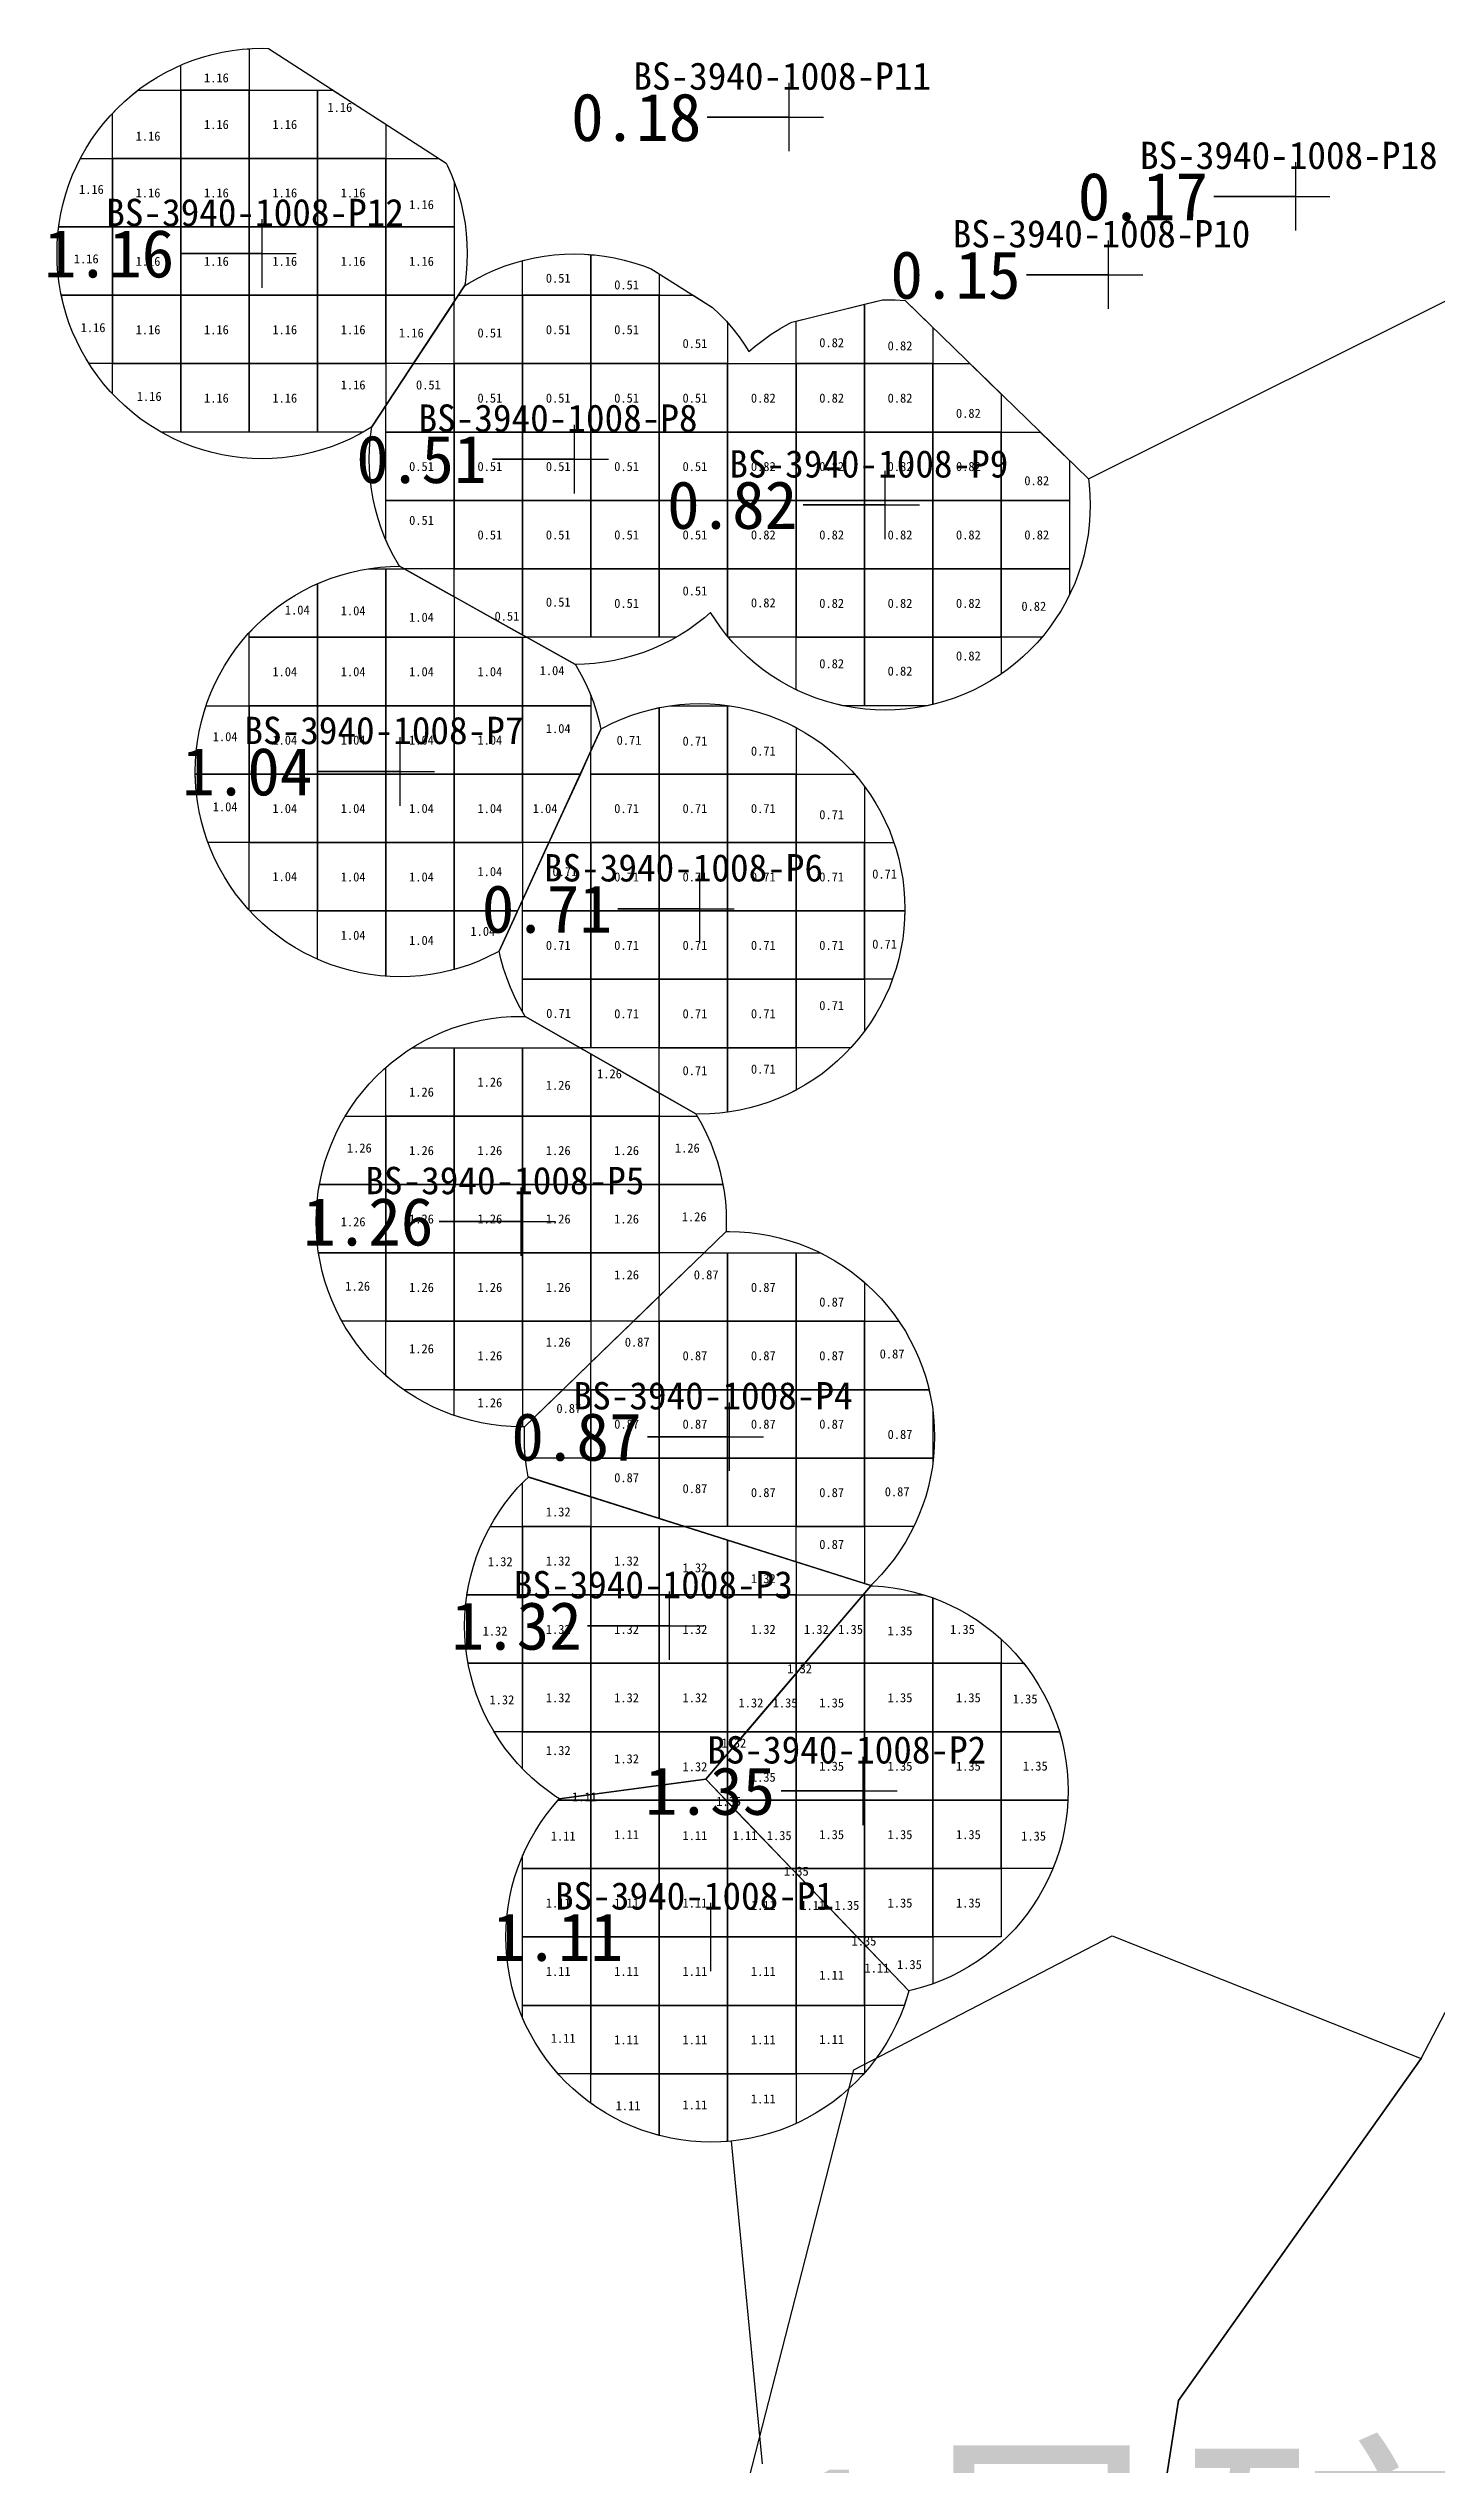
# Model space of a CAD drawing. Header units: metres. Extents: x 470001 to 470177, y 4349638 to 4349825.
# Drawn here: x 470094.29 to 470114.59, y 4349721.5 to 4349756.81 of the extents above; entities that cross this region are included whole.
import ezdxf

# ---------------------------------------------------------------- set-up
doc = ezdxf.new("R2010")
doc.units = ezdxf.units.M
for name, color, linetype in [('0.500-1.000', 4, 'Continuous'), ('1.000-1.500', 5, 'Continuous'), ('点', 7, 'Continuous'), ('爆区方格网', 7, 'Continuous'), ('综合图_历史矿块', 7, 'Continuous'), ('钻孔', 7, 'Continuous')]:
    doc.layers.add(name, color=color, linetype=linetype)
doc.styles.add('CN_TTF', font='simsunb.ttf')

msp = doc.modelspace()

# ---------------------------------------------------------------- texts
at = {"color": 5, "style": 'CN_TTF'}
for s, p in [('1.16', (470096.57, 4349756.312)), ('1.16', (470098.376, 4349755.88)), ('1.16', (470095.57, 4349755.46)), ('1.16', (470096.57, 4349755.63)), ('1.16', (470097.57, 4349755.63)), ('1.16', (470094.741, 4349754.681)), ('1.16', (470095.57, 4349754.63)), ('1.16', (470096.57, 4349754.63)), ('1.16', (470097.57, 4349754.63)), ('1.16', (470098.57, 4349754.63)), ('1.16', (470099.57, 4349754.459)), ('1.16', (470094.666, 4349753.666)), ('1.16', (470095.57, 4349753.63)), ('1.16', (470096.57, 4349753.63)), ('1.16', (470097.57, 4349753.63)), ('1.16', (470098.57, 4349753.63)), ('1.16', (470099.57, 4349753.63)), ('1.16', (470094.766, 4349752.661)), ('1.16', (470095.57, 4349752.63)), ('1.16', (470096.57, 4349752.63)), ('1.16', (470097.57, 4349752.63)), ('1.16', (470098.57, 4349752.63)), ('1.16', (470099.421, 4349752.583)), ('1.16', (470095.587, 4349751.655)), ('1.16', (470096.57, 4349751.63)), ('1.16', (470097.57, 4349751.63)), ('1.16', (470098.57, 4349751.823)), ('1.04', (470097.753, 4349748.532)), ('1.04', (470098.57, 4349748.521)), ('1.04', (470099.57, 4349748.426)), ('1.04', (470097.57, 4349747.63)), ('1.04', (470098.57, 4349747.63)), ('1.04', (470099.57, 4349747.63)), ('1.04', (470100.57, 4349747.63)), ('1.04', (470101.48, 4349747.646)), ('1.04', (470096.698, 4349746.681)), ('1.04', (470097.57, 4349746.63)), ('1.04', (470098.57, 4349746.63)), ('1.04', (470099.57, 4349746.63)), ('1.04', (470100.57, 4349746.63)), ('1.04', (470101.57, 4349746.799)), ('1.04', (470096.698, 4349745.655)), ('1.04', (470097.57, 4349745.63)), ('1.04', (470098.57, 4349745.63)), ('1.04', (470099.57, 4349745.63)), ('1.04', (470100.57, 4349745.63)), ('1.04', (470101.378, 4349745.63)), ('1.04', (470097.57, 4349744.635)), ('1.04', (470098.57, 4349744.63)), ('1.04', (470099.57, 4349744.63)), ('1.04', (470100.57, 4349744.708)), ('1.04', (470100.467, 4349743.835)), ('1.04', (470098.57, 4349743.777)), ('1.04', (470099.57, 4349743.702)), ('1.26', (470102.32, 4349741.752)), ('1.26', (470099.57, 4349741.485)), ('1.26', (470100.57, 4349741.63)), ('1.26', (470101.57, 4349741.584)), ('1.26', (470098.661, 4349740.667)), ('1.26', (470099.57, 4349740.63)), ('1.26', (470100.57, 4349740.63)), ('1.26', (470101.57, 4349740.63)), ('1.26', (470102.57, 4349740.63)), ('1.26', (470103.459, 4349740.667)), ('1.26', (470098.57, 4349739.588)), ('1.26', (470099.57, 4349739.63)), ('1.26', (470100.57, 4349739.63)), ('1.26', (470101.57, 4349739.63)), ('1.26', (470102.57, 4349739.63)), ('1.26', (470103.559, 4349739.662)), ('1.26', (470098.636, 4349738.647)), ('1.26', (470099.57, 4349738.63)), ('1.26', (470100.57, 4349738.63)), ('1.26', (470101.57, 4349738.63)), ('1.26', (470102.57, 4349738.813)), ('1.26', (470101.57, 4349737.829)), ('1.26', (470099.57, 4349737.733)), ('1.26', (470100.57, 4349737.63)), ('1.26', (470100.57, 4349736.942)), ('1.32', (470101.57, 4349735.347)), ('1.32', (470100.722, 4349734.62)), ('1.32', (470101.57, 4349734.63)), ('1.32', (470102.57, 4349734.63)), ('1.32', (470103.57, 4349734.53)), ('1.32', (470104.57, 4349734.372)), ('1.32', (470100.646, 4349733.605)), ('1.32', (470101.57, 4349733.63)), ('1.32', (470102.57, 4349733.63)), ('1.32', (470103.57, 4349733.63)), ('1.32', (470104.57, 4349733.63)), ('1.32', (470105.347, 4349733.63)), ('1.35', (470105.847, 4349733.63)), ('1.35', (470106.57, 4349733.608)), ('1.35', (470107.483, 4349733.629)), ('1.32', (470105.102, 4349733.055)), ('1.32', (470100.746, 4349732.6)), ('1.32', (470101.57, 4349732.63)), ('1.32', (470102.57, 4349732.63)), ('1.32', (470103.57, 4349732.63)), ('1.32', (470104.389, 4349732.555)), ('1.35', (470104.889, 4349732.555)), ('1.35', (470105.57, 4349732.555)), ('1.35', (470106.57, 4349732.63)), ('1.35', (470107.57, 4349732.63)), ('1.35', (470108.4, 4349732.613)), ('1.32', (470101.57, 4349731.859)), ('1.32', (470104.139, 4349731.969)), ('1.32', (470102.57, 4349731.737)), ('1.32', (470103.57, 4349731.622)), ('1.35', (470104.57, 4349731.469)), ('1.35', (470105.57, 4349731.63)), ('1.35', (470106.57, 4349731.63)), ('1.35', (470107.57, 4349731.63)), ('1.35', (470108.549, 4349731.632)), ('1.11', (470101.954, 4349731.181)), ('1.35', (470104.063, 4349731.116)), ('1.11', (470101.643, 4349730.608)), ('1.11', (470102.57, 4349730.63)), ('1.11', (470103.57, 4349730.616)), ('1.11', (470104.303, 4349730.616)), ('1.35', (470104.803, 4349730.616)), ('1.35', (470105.57, 4349730.63)), ('1.35', (470106.57, 4349730.63)), ('1.35', (470107.57, 4349730.63)), ('1.35', (470108.524, 4349730.608)), ('1.35', (470105.053, 4349730.095)), ('1.11', (470101.57, 4349729.63)), ('1.11', (470102.57, 4349729.63)), ('1.11', (470103.57, 4349729.63)), ('1.11', (470104.57, 4349729.595)), ('1.11', (470105.293, 4349729.595)), ('1.35', (470105.793, 4349729.595)), ('1.35', (470106.57, 4349729.63)), ('1.35', (470107.57, 4349729.63)), ('1.35', (470106.043, 4349729.074)), ('1.11', (470101.57, 4349728.63)), ('1.11', (470102.57, 4349728.63)), ('1.11', (470103.57, 4349728.63)), ('1.11', (470104.57, 4349728.63)), ('1.11', (470106.232, 4349728.679)), ('1.35', (470106.708, 4349728.73)), ('1.11', (470105.57, 4349728.574)), ('1.11', (470101.643, 4349727.652)), ('1.11', (470102.57, 4349727.63)), ('1.11', (470103.57, 4349727.63)), ('1.11', (470104.57, 4349727.63)), ('1.11', (470105.57, 4349727.635)), ('1.11', (470102.592, 4349726.667)), ('1.11', (470103.57, 4349726.679)), ('1.11', (470104.57, 4349726.766))]:
    msp.add_text(s, height=0.1333, dxfattribs=at).set_placement(p)
at = {"color": 4, "style": 'CN_TTF'}
for s, p in [('0.51', (470101.57, 4349753.383)), ('0.51', (470102.57, 4349753.285)), ('0.51', (470101.57, 4349752.63)), ('0.51', (470102.57, 4349752.63)), ('0.51', (470100.57, 4349752.583)), ('0.51', (470103.57, 4349752.428)), ('0.82', (470105.57, 4349752.44)), ('0.82', (470106.57, 4349752.394)), ('0.51', (470099.671, 4349751.823)), ('0.51', (470100.57, 4349751.63)), ('0.51', (470101.57, 4349751.63)), ('0.51', (470102.57, 4349751.63)), ('0.51', (470103.57, 4349751.63)), ('0.82', (470104.57, 4349751.63)), ('0.82', (470105.57, 4349751.63)), ('0.82', (470106.57, 4349751.63)), ('0.82', (470107.57, 4349751.408)), ('0.51', (470099.57, 4349750.63)), ('0.51', (470100.57, 4349750.63)), ('0.51', (470101.57, 4349750.63)), ('0.51', (470102.57, 4349750.63)), ('0.51', (470103.57, 4349750.63)), ('0.82', (470104.57, 4349750.63)), ('0.82', (470105.57, 4349750.63)), ('0.82', (470106.57, 4349750.63)), ('0.82', (470107.57, 4349750.63)), ('0.82', (470108.57, 4349750.423)), ('0.51', (470099.57, 4349749.843)), ('0.51', (470100.57, 4349749.63)), ('0.51', (470101.57, 4349749.63)), ('0.51', (470102.57, 4349749.63)), ('0.51', (470103.57, 4349749.63)), ('0.82', (470104.57, 4349749.63)), ('0.82', (470105.57, 4349749.63)), ('0.82', (470106.57, 4349749.63)), ('0.82', (470107.57, 4349749.63)), ('0.82', (470108.57, 4349749.63)), ('0.51', (470103.57, 4349748.811)), ('0.51', (470100.82, 4349748.442)), ('0.51', (470101.57, 4349748.647)), ('0.51', (470102.57, 4349748.63)), ('0.82', (470104.57, 4349748.637)), ('0.82', (470105.57, 4349748.63)), ('0.82', (470106.57, 4349748.63)), ('0.82', (470107.57, 4349748.63)), ('0.82', (470108.527, 4349748.587)), ('0.82', (470105.57, 4349747.747)), ('0.82', (470107.57, 4349747.861)), ('0.82', (470106.57, 4349747.639)), ('0.71', (470102.606, 4349746.628)), ('0.71', (470103.57, 4349746.615)), ('0.71', (470104.57, 4349746.47)), ('0.71', (470102.57, 4349745.63)), ('0.71', (470103.57, 4349745.63)), ('0.71', (470104.57, 4349745.63)), ('0.71', (470105.57, 4349745.54)), ('0.71', (470101.667, 4349744.708)), ('0.71', (470102.57, 4349744.63)), ('0.71', (470103.57, 4349744.63)), ('0.71', (470104.57, 4349744.63)), ('0.71', (470105.57, 4349744.63)), ('0.71', (470106.344, 4349744.673)), ('0.71', (470101.57, 4349743.63)), ('0.71', (470102.57, 4349743.63)), ('0.71', (470103.57, 4349743.63)), ('0.71', (470104.57, 4349743.63)), ('0.71', (470105.57, 4349743.63)), ('0.71', (470106.344, 4349743.647)), ('0.71', (470105.57, 4349742.75)), ('0.71', (470101.575, 4349742.635)), ('0.71', (470102.57, 4349742.63)), ('0.71', (470103.57, 4349742.63)), ('0.71', (470104.57, 4349742.63)), ('0.71', (470103.57, 4349741.798)), ('0.71', (470104.57, 4349741.82)), ('0.87', (470103.734, 4349738.813)), ('0.87', (470104.57, 4349738.63)), ('0.87', (470105.57, 4349738.415)), ('0.87', (470102.725, 4349737.829)), ('0.87', (470103.57, 4349737.63)), ('0.87', (470104.57, 4349737.63)), ('0.87', (470105.57, 4349737.63)), ('0.87', (470106.454, 4349737.657)), ('0.87', (470101.725, 4349736.859)), ('0.87', (470102.57, 4349736.63)), ('0.87', (470103.57, 4349736.63)), ('0.87', (470104.57, 4349736.63)), ('0.87', (470105.57, 4349736.63)), ('0.87', (470106.57, 4349736.48)), ('0.87', (470102.57, 4349735.847)), ('0.87', (470103.57, 4349735.688)), ('0.87', (470104.57, 4349735.63)), ('0.87', (470105.57, 4349735.63)), ('0.87', (470106.528, 4349735.642)), ('0.87', (470105.57, 4349734.872))]:
    msp.add_text(s, height=0.1333, dxfattribs=at).set_placement(p)
at = {"insert": (470104.734, 4349721.499), "char_height": 3, "attachment_point": 1, "style": 'CN_TTF'}
msp.add_mtext('1号矿块', dxfattribs=at)
at = {"layer": '钻孔', "color": 138, "true_color": 0x004c4c, "style": 'CN_TTF'}
for s, p in [('BS-3940-1008-P11', (470102.85, 4349756.204)), ('BS-3940-1008-P18', (470110.261, 4349755.045)), ('BS-3940-1008-P12', (470095.14, 4349754.21)), ('BS-3940-1008-P10', (470107.521, 4349753.899)), ('BS-3940-1008-P8', (470099.708, 4349751.204)), ('BS-3940-1008-P9', (470104.254, 4349750.535)), ('BS-3940-1008-P7', (470097.161, 4349746.638)), ('BS-3940-1008-P6', (470101.543, 4349744.63)), ('BS-3940-1008-P5', (470098.93, 4349740.058)), ('BS-3940-1008-P4', (470101.976, 4349736.912)), ('BS-3940-1008-P3', (470101.101, 4349734.149)), ('BS-3940-1008-P2', (470103.931, 4349731.735)), ('BS-3940-1008-P1', (470101.705, 4349729.6))]:
    msp.add_text(s, height=0.4, dxfattribs=at).set_placement(p)
at = {"layer": '钻孔', "color": 8, "style": 'CN_TTF'}
for s, p in [('0.18', (470101.94, 4349755.454)), ('0.17', (470109.351, 4349754.295)), ('0.15', (470106.611, 4349753.149))]:
    msp.add_text(s, height=0.7, dxfattribs=at).set_placement(p)
at = {"layer": '钻孔', "color": 5, "style": 'CN_TTF'}
for s, p in [('1.16', (470094.23, 4349753.46)), ('1.04', (470096.251, 4349745.888)), ('1.26', (470098.02, 4349739.308)), ('1.32', (470100.191, 4349733.399)), ('1.35', (470103.021, 4349730.985)), ('1.11', (470100.795, 4349728.85))]:
    msp.add_text(s, height=0.7, dxfattribs=at).set_placement(p)
at = {"layer": '钻孔', "color": 4, "style": 'CN_TTF'}
for s, p in [('0.51', (470098.798, 4349750.454)), ('0.82', (470103.344, 4349749.785)), ('0.71', (470100.633, 4349743.88)), ('0.87', (470101.066, 4349736.162))]:
    msp.add_text(s, height=0.7, dxfattribs=at).set_placement(p)

# ---------------------------------------------------------------- linework, layer by layer
at = {"color": 7}
for p, q in [((470109.509, 4349750.514), (470120.204, 4349755.845)), ((470104.279, 4349726.214), (470104.734, 4349721.499))]:
    msp.add_line(p, q, dxfattribs=at)
at = {"layer": '0.500-1.000', "color": 4, "lineweight": 30}
for points in [[(470104.747, 4349752.545), (470104.867, 4349752.629), (470104.992, 4349752.708), (470105.12, 4349752.781), (470105.168, 4349752.805), (470106.497, 4349753.134), (470106.534, 4349753.135), (470106.681, 4349753.131), (470106.825, 4349753.121), (470109.509, 4349750.514), (470109.52, 4349750.429), (470109.53, 4349750.282), (470109.534, 4349750.135), (470109.53, 4349749.988), (470109.52, 4349749.841), (470109.502, 4349749.695), (470109.476, 4349749.55), (470109.444, 4349749.406), (470109.405, 4349749.264), (470109.359, 4349749.124), (470109.306, 4349748.987), (470109.246, 4349748.852), (470109.18, 4349748.721), (470109.107, 4349748.593), (470109.028, 4349748.468), (470108.944, 4349748.348), (470108.853, 4349748.232), (470108.757, 4349748.12), (470108.655, 4349748.014), (470108.549, 4349747.912), (470108.437, 4349747.816), (470108.321, 4349747.725), (470108.201, 4349747.641), (470108.076, 4349747.562), (470107.948, 4349747.489), (470107.817, 4349747.423), (470107.682, 4349747.363), (470107.545, 4349747.31), (470107.405, 4349747.264), (470107.263, 4349747.225), (470107.119, 4349747.193), (470106.974, 4349747.167), (470106.828, 4349747.149), (470106.681, 4349747.139), (470106.534, 4349747.135), (470106.387, 4349747.139), (470106.24, 4349747.149), (470106.094, 4349747.167), (470105.949, 4349747.193), (470105.805, 4349747.225), (470105.663, 4349747.264), (470105.523, 4349747.31), (470105.386, 4349747.363), (470105.251, 4349747.423), (470105.12, 4349747.489), (470104.992, 4349747.562), (470104.867, 4349747.641), (470104.747, 4349747.725), (470104.631, 4349747.816), (470104.519, 4349747.912), (470104.413, 4349748.014), (470104.311, 4349748.12), (470104.215, 4349748.232), (470104.124, 4349748.348), (470104.04, 4349748.468), (470103.98, 4349748.562), (470103.98, 4349748.562), (470103.98, 4349748.562), (470103.891, 4349748.485), (470103.775, 4349748.394), (470103.655, 4349748.31), (470103.53, 4349748.231), (470103.402, 4349748.158), (470103.271, 4349748.092), (470103.136, 4349748.032), (470102.999, 4349747.979), (470102.859, 4349747.933), (470102.717, 4349747.894), (470102.573, 4349747.862), (470102.428, 4349747.836), (470102.282, 4349747.818), (470102.135, 4349747.808), (470101.999, 4349747.804), (470099.43, 4349749.237), (470099.415, 4349749.262), (470099.342, 4349749.39), (470099.276, 4349749.521), (470099.216, 4349749.656), (470099.163, 4349749.793), (470099.117, 4349749.933), (470099.078, 4349750.075), (470099.046, 4349750.219), (470099.02, 4349750.364), (470099.002, 4349750.51), (470098.992, 4349750.657), (470098.988, 4349750.804), (470098.992, 4349750.951), (470099.002, 4349751.098), (470099.02, 4349751.244), (470099.026, 4349751.277), (470100.381, 4349753.337), (470100.446, 4349753.377), (470100.574, 4349753.45), (470100.705, 4349753.516), (470100.84, 4349753.576), (470100.977, 4349753.629), (470101.117, 4349753.675), (470101.259, 4349753.714), (470101.403, 4349753.746), (470101.548, 4349753.772), (470101.694, 4349753.79), (470101.841, 4349753.8), (470101.988, 4349753.804), (470102.135, 4349753.8), (470102.282, 4349753.79), (470102.428, 4349753.772), (470102.573, 4349753.746), (470102.717, 4349753.714), (470102.859, 4349753.675), (470102.999, 4349753.629), (470103.112, 4349753.585), (470104.008, 4349753.022), (470104.109, 4349752.925), (470104.211, 4349752.819), (470104.307, 4349752.707), (470104.398, 4349752.591), (470104.482, 4349752.471), (470104.542, 4349752.377), (470104.542, 4349752.377), (470104.631, 4349752.454), (470104.747, 4349752.545)], [(470100.888, 4349743.611), (470102.376, 4349746.857), (470102.409, 4349746.876), (470102.54, 4349746.942), (470102.675, 4349747.002), (470102.812, 4349747.055), (470102.952, 4349747.101), (470103.094, 4349747.14), (470103.238, 4349747.172), (470103.383, 4349747.198), (470103.529, 4349747.216), (470103.676, 4349747.226), (470103.823, 4349747.23), (470103.97, 4349747.226), (470104.117, 4349747.216), (470104.263, 4349747.198), (470104.408, 4349747.172), (470104.552, 4349747.14), (470104.694, 4349747.101), (470104.834, 4349747.055), (470104.971, 4349747.002), (470105.106, 4349746.942), (470105.237, 4349746.876), (470105.365, 4349746.803), (470105.49, 4349746.724), (470105.61, 4349746.64), (470105.726, 4349746.549), (470105.838, 4349746.453), (470105.944, 4349746.351), (470106.046, 4349746.245), (470106.142, 4349746.133), (470106.233, 4349746.017), (470106.317, 4349745.897), (470106.396, 4349745.772), (470106.469, 4349745.644), (470106.535, 4349745.513), (470106.595, 4349745.378), (470106.648, 4349745.241), (470106.694, 4349745.101), (470106.733, 4349744.959), (470106.765, 4349744.815), (470106.791, 4349744.67), (470106.809, 4349744.524), (470106.819, 4349744.377), (470106.823, 4349744.23), (470106.819, 4349744.083), (470106.809, 4349743.936), (470106.791, 4349743.79), (470106.765, 4349743.645), (470106.733, 4349743.501), (470106.694, 4349743.359), (470106.648, 4349743.219), (470106.595, 4349743.082), (470106.535, 4349742.947), (470106.469, 4349742.816), (470106.396, 4349742.688), (470106.317, 4349742.563), (470106.233, 4349742.443), (470106.142, 4349742.327), (470106.046, 4349742.215), (470105.944, 4349742.109), (470105.838, 4349742.007), (470105.726, 4349741.911), (470105.61, 4349741.82), (470105.49, 4349741.736), (470105.365, 4349741.657), (470105.237, 4349741.584), (470105.106, 4349741.518), (470104.971, 4349741.458), (470104.834, 4349741.405), (470104.694, 4349741.359), (470104.552, 4349741.32), (470104.408, 4349741.288), (470104.263, 4349741.262), (470104.117, 4349741.244), (470103.97, 4349741.234), (470103.823, 4349741.23), (470103.763, 4349741.231), (470101.269, 4349742.657), (470101.25, 4349742.688), (470101.177, 4349742.816), (470101.111, 4349742.947), (470101.051, 4349743.082), (470100.998, 4349743.219), (470100.952, 4349743.359), (470100.913, 4349743.501), (470100.888, 4349743.611)], [(470104.206, 4349739.511), (470104.256, 4349739.512), (470104.403, 4349739.508), (470104.55, 4349739.498), (470104.696, 4349739.48), (470104.841, 4349739.454), (470104.985, 4349739.422), (470105.127, 4349739.383), (470105.267, 4349739.337), (470105.404, 4349739.284), (470105.539, 4349739.224), (470105.67, 4349739.158), (470105.798, 4349739.085), (470105.923, 4349739.006), (470106.043, 4349738.922), (470106.159, 4349738.831), (470106.271, 4349738.735), (470106.377, 4349738.633), (470106.479, 4349738.527), (470106.575, 4349738.415), (470106.666, 4349738.299), (470106.75, 4349738.179), (470106.829, 4349738.054), (470106.902, 4349737.926), (470106.968, 4349737.795), (470107.028, 4349737.66), (470107.081, 4349737.523), (470107.127, 4349737.383), (470107.166, 4349737.241), (470107.198, 4349737.097), (470107.224, 4349736.952), (470107.242, 4349736.806), (470107.252, 4349736.659), (470107.256, 4349736.512), (470107.252, 4349736.365), (470107.242, 4349736.218), (470107.224, 4349736.072), (470107.198, 4349735.927), (470107.166, 4349735.783), (470107.127, 4349735.641), (470107.081, 4349735.501), (470107.028, 4349735.364), (470106.968, 4349735.229), (470106.902, 4349735.098), (470106.829, 4349734.97), (470106.75, 4349734.845), (470106.666, 4349734.725), (470106.575, 4349734.609), (470106.479, 4349734.497), (470106.377, 4349734.391), (470106.322, 4349734.338), (470101.314, 4349735.924), (470101.314, 4349735.927), (470101.288, 4349736.072), (470101.27, 4349736.218), (470101.26, 4349736.365), (470101.256, 4349736.512), (470101.26, 4349736.658), (470104.206, 4349739.511)]]:
    msp.add_lwpolyline(points, close=True, dxfattribs=at)
at = {"layer": '1.000-1.500', "color": 5, "lineweight": 30}
for points in [[(470100.42, 4349753.81), (470100.416, 4349753.663), (470100.406, 4349753.516), (470100.388, 4349753.37), (470100.382, 4349753.337), (470099.027, 4349751.277), (470098.962, 4349751.237), (470098.834, 4349751.164), (470098.703, 4349751.098), (470098.568, 4349751.038), (470098.431, 4349750.985), (470098.291, 4349750.939), (470098.149, 4349750.9), (470098.005, 4349750.868), (470097.86, 4349750.842), (470097.714, 4349750.824), (470097.567, 4349750.814), (470097.42, 4349750.81), (470097.273, 4349750.814), (470097.126, 4349750.824), (470096.98, 4349750.842), (470096.835, 4349750.868), (470096.691, 4349750.9), (470096.549, 4349750.939), (470096.409, 4349750.985), (470096.272, 4349751.038), (470096.137, 4349751.098), (470096.006, 4349751.164), (470095.878, 4349751.237), (470095.753, 4349751.316), (470095.633, 4349751.4), (470095.517, 4349751.491), (470095.405, 4349751.587), (470095.299, 4349751.689), (470095.197, 4349751.795), (470095.101, 4349751.907), (470095.01, 4349752.023), (470094.926, 4349752.143), (470094.847, 4349752.268), (470094.774, 4349752.396), (470094.708, 4349752.527), (470094.648, 4349752.662), (470094.595, 4349752.799), (470094.549, 4349752.939), (470094.51, 4349753.081), (470094.478, 4349753.225), (470094.452, 4349753.37), (470094.434, 4349753.516), (470094.424, 4349753.663), (470094.42, 4349753.81), (470094.424, 4349753.957), (470094.434, 4349754.104), (470094.452, 4349754.25), (470094.478, 4349754.395), (470094.51, 4349754.539), (470094.549, 4349754.681), (470094.595, 4349754.821), (470094.648, 4349754.958), (470094.708, 4349755.093), (470094.774, 4349755.224), (470094.847, 4349755.352), (470094.926, 4349755.477), (470095.01, 4349755.597), (470095.101, 4349755.713), (470095.197, 4349755.825), (470095.299, 4349755.931), (470095.405, 4349756.033), (470095.517, 4349756.129), (470095.633, 4349756.22), (470095.753, 4349756.304), (470095.878, 4349756.383), (470096.006, 4349756.456), (470096.137, 4349756.522), (470096.272, 4349756.582), (470096.409, 4349756.635), (470096.549, 4349756.681), (470096.691, 4349756.72), (470096.835, 4349756.752), (470096.98, 4349756.778), (470097.126, 4349756.796), (470097.273, 4349756.806), (470097.42, 4349756.81), (470097.512, 4349756.808), (470100.113, 4349755.13), (470100.132, 4349755.093), (470100.192, 4349754.958), (470100.245, 4349754.821), (470100.291, 4349754.681), (470100.33, 4349754.539), (470100.362, 4349754.395), (470100.388, 4349754.25), (470100.406, 4349754.104), (470100.416, 4349753.957), (470100.42, 4349753.81)], [(470100.855, 4349743.592), (470100.724, 4349743.526), (470100.589, 4349743.466), (470100.452, 4349743.413), (470100.312, 4349743.367), (470100.17, 4349743.328), (470100.026, 4349743.296), (470099.881, 4349743.27), (470099.735, 4349743.252), (470099.588, 4349743.242), (470099.441, 4349743.238), (470099.294, 4349743.242), (470099.147, 4349743.252), (470099.001, 4349743.27), (470098.856, 4349743.296), (470098.712, 4349743.328), (470098.57, 4349743.367), (470098.43, 4349743.413), (470098.293, 4349743.466), (470098.158, 4349743.526), (470098.027, 4349743.592), (470097.899, 4349743.665), (470097.774, 4349743.744), (470097.654, 4349743.828), (470097.538, 4349743.919), (470097.426, 4349744.015), (470097.32, 4349744.117), (470097.218, 4349744.223), (470097.122, 4349744.335), (470097.031, 4349744.451), (470096.947, 4349744.571), (470096.868, 4349744.696), (470096.795, 4349744.824), (470096.729, 4349744.955), (470096.669, 4349745.09), (470096.616, 4349745.227), (470096.57, 4349745.367), (470096.531, 4349745.509), (470096.499, 4349745.653), (470096.473, 4349745.798), (470096.455, 4349745.944), (470096.445, 4349746.091), (470096.441, 4349746.238), (470096.445, 4349746.385), (470096.455, 4349746.532), (470096.473, 4349746.678), (470096.499, 4349746.823), (470096.531, 4349746.967), (470096.57, 4349747.109), (470096.616, 4349747.249), (470096.669, 4349747.386), (470096.729, 4349747.521), (470096.795, 4349747.652), (470096.868, 4349747.78), (470096.947, 4349747.905), (470097.031, 4349748.025), (470097.122, 4349748.141), (470097.218, 4349748.253), (470097.32, 4349748.359), (470097.426, 4349748.461), (470097.538, 4349748.557), (470097.654, 4349748.648), (470097.774, 4349748.732), (470097.899, 4349748.811), (470098.027, 4349748.884), (470098.158, 4349748.95), (470098.293, 4349749.01), (470098.43, 4349749.063), (470098.57, 4349749.109), (470098.712, 4349749.148), (470098.856, 4349749.18), (470099.001, 4349749.206), (470099.147, 4349749.224), (470099.294, 4349749.234), (470099.43, 4349749.238), (470101.999, 4349747.805), (470102.014, 4349747.78), (470102.087, 4349747.652), (470102.153, 4349747.521), (470102.213, 4349747.386), (470102.266, 4349747.249), (470102.312, 4349747.109), (470102.351, 4349746.967), (470102.376, 4349746.857), (470100.888, 4349743.611), (470100.855, 4349743.592)], [(470104.12, 4349740.387), (470104.152, 4349740.243), (470104.178, 4349740.098), (470104.196, 4349739.952), (470104.206, 4349739.805), (470104.21, 4349739.658), (470104.206, 4349739.512), (470101.26, 4349736.659), (470101.21, 4349736.658), (470101.063, 4349736.662), (470100.916, 4349736.672), (470100.77, 4349736.69), (470100.625, 4349736.716), (470100.481, 4349736.748), (470100.339, 4349736.787), (470100.199, 4349736.833), (470100.062, 4349736.886), (470099.927, 4349736.946), (470099.796, 4349737.012), (470099.668, 4349737.085), (470099.543, 4349737.164), (470099.423, 4349737.248), (470099.307, 4349737.339), (470099.195, 4349737.435), (470099.089, 4349737.537), (470098.987, 4349737.643), (470098.891, 4349737.755), (470098.8, 4349737.871), (470098.716, 4349737.991), (470098.637, 4349738.116), (470098.564, 4349738.244), (470098.498, 4349738.375), (470098.438, 4349738.51), (470098.385, 4349738.647), (470098.339, 4349738.787), (470098.3, 4349738.929), (470098.268, 4349739.073), (470098.242, 4349739.218), (470098.224, 4349739.364), (470098.214, 4349739.511), (470098.21, 4349739.658), (470098.214, 4349739.805), (470098.224, 4349739.952), (470098.242, 4349740.098), (470098.268, 4349740.243), (470098.3, 4349740.387), (470098.339, 4349740.529), (470098.385, 4349740.669), (470098.438, 4349740.806), (470098.498, 4349740.941), (470098.564, 4349741.072), (470098.637, 4349741.2), (470098.716, 4349741.325), (470098.8, 4349741.445), (470098.891, 4349741.561), (470098.987, 4349741.673), (470099.089, 4349741.779), (470099.195, 4349741.881), (470099.307, 4349741.977), (470099.423, 4349742.068), (470099.543, 4349742.152), (470099.668, 4349742.231), (470099.796, 4349742.304), (470099.927, 4349742.37), (470100.062, 4349742.43), (470100.199, 4349742.483), (470100.339, 4349742.529), (470100.481, 4349742.568), (470100.625, 4349742.6), (470100.77, 4349742.626), (470100.916, 4349742.644), (470101.063, 4349742.654), (470101.21, 4349742.658), (470101.27, 4349742.657), (470103.764, 4349741.231), (470103.783, 4349741.2), (470103.856, 4349741.072), (470103.922, 4349740.941), (470103.982, 4349740.806), (470104.035, 4349740.669), (470104.081, 4349740.529), (470104.12, 4349740.387)], [(470100.808, 4349732.207), (470100.735, 4349732.335), (470100.669, 4349732.466), (470100.609, 4349732.601), (470100.556, 4349732.738), (470100.51, 4349732.878), (470100.471, 4349733.02), (470100.439, 4349733.164), (470100.413, 4349733.309), (470100.395, 4349733.455), (470100.385, 4349733.602), (470100.381, 4349733.749), (470100.385, 4349733.896), (470100.395, 4349734.043), (470100.413, 4349734.189), (470100.439, 4349734.334), (470100.471, 4349734.478), (470100.51, 4349734.62), (470100.556, 4349734.76), (470100.609, 4349734.897), (470100.669, 4349735.032), (470100.735, 4349735.163), (470100.808, 4349735.291), (470100.887, 4349735.416), (470100.971, 4349735.536), (470101.062, 4349735.652), (470101.158, 4349735.764), (470101.26, 4349735.87), (470101.315, 4349735.923), (470106.323, 4349734.337), (470106.323, 4349734.334), (470106.324, 4349734.333), (470103.911, 4349731.505), (470101.768, 4349731.22), (470101.714, 4349731.255), (470101.594, 4349731.339), (470101.478, 4349731.43), (470101.366, 4349731.526), (470101.26, 4349731.628), (470101.158, 4349731.734), (470101.062, 4349731.846), (470100.971, 4349731.962), (470100.887, 4349732.082), (470100.808, 4349732.207)], [(470107.082, 4349734.206), (470107.222, 4349734.16), (470107.359, 4349734.107), (470107.494, 4349734.047), (470107.625, 4349733.981), (470107.753, 4349733.908), (470107.878, 4349733.829), (470107.998, 4349733.745), (470108.114, 4349733.654), (470108.226, 4349733.558), (470108.332, 4349733.456), (470108.434, 4349733.35), (470108.53, 4349733.238), (470108.621, 4349733.122), (470108.705, 4349733.002), (470108.784, 4349732.877), (470108.857, 4349732.749), (470108.923, 4349732.618), (470108.983, 4349732.483), (470109.036, 4349732.346), (470109.082, 4349732.206), (470109.121, 4349732.064), (470109.153, 4349731.92), (470109.179, 4349731.775), (470109.197, 4349731.629), (470109.207, 4349731.482), (470109.211, 4349731.335), (470109.207, 4349731.188), (470109.197, 4349731.041), (470109.179, 4349730.895), (470109.153, 4349730.75), (470109.121, 4349730.606), (470109.082, 4349730.464), (470109.036, 4349730.324), (470108.983, 4349730.187), (470108.923, 4349730.052), (470108.857, 4349729.921), (470108.784, 4349729.793), (470108.705, 4349729.668), (470108.621, 4349729.548), (470108.53, 4349729.432), (470108.434, 4349729.32), (470108.332, 4349729.214), (470108.226, 4349729.112), (470108.114, 4349729.016), (470107.998, 4349728.925), (470107.878, 4349728.841), (470107.753, 4349728.762), (470107.625, 4349728.689), (470107.494, 4349728.623), (470107.359, 4349728.563), (470107.222, 4349728.51), (470107.082, 4349728.464), (470106.94, 4349728.425), (470106.879, 4349728.411), (470103.911, 4349731.505), (470106.323, 4349734.332), (470106.358, 4349734.331), (470106.505, 4349734.321), (470106.651, 4349734.303), (470106.796, 4349734.277), (470106.94, 4349734.245), (470107.082, 4349734.206)], [(470106.697, 4349727.917), (470106.631, 4349727.786), (470106.558, 4349727.658), (470106.479, 4349727.533), (470106.395, 4349727.413), (470106.304, 4349727.297), (470106.208, 4349727.185), (470106.106, 4349727.079), (470106, 4349726.977), (470105.888, 4349726.881), (470105.772, 4349726.79), (470105.652, 4349726.706), (470105.527, 4349726.627), (470105.399, 4349726.554), (470105.268, 4349726.488), (470105.133, 4349726.428), (470104.996, 4349726.375), (470104.856, 4349726.329), (470104.714, 4349726.29), (470104.57, 4349726.258), (470104.425, 4349726.232), (470104.279, 4349726.214), (470104.132, 4349726.204), (470103.985, 4349726.2), (470103.838, 4349726.204), (470103.691, 4349726.214), (470103.545, 4349726.232), (470103.4, 4349726.258), (470103.256, 4349726.29), (470103.114, 4349726.329), (470102.974, 4349726.375), (470102.837, 4349726.428), (470102.702, 4349726.488), (470102.571, 4349726.554), (470102.443, 4349726.627), (470102.318, 4349726.706), (470102.198, 4349726.79), (470102.082, 4349726.881), (470101.97, 4349726.977), (470101.864, 4349727.079), (470101.762, 4349727.185), (470101.666, 4349727.297), (470101.575, 4349727.413), (470101.491, 4349727.533), (470101.412, 4349727.658), (470101.339, 4349727.786), (470101.273, 4349727.917), (470101.213, 4349728.052), (470101.16, 4349728.189), (470101.114, 4349728.329), (470101.075, 4349728.471), (470101.043, 4349728.615), (470101.017, 4349728.76), (470100.999, 4349728.906), (470100.989, 4349729.053), (470100.985, 4349729.2), (470100.989, 4349729.347), (470100.999, 4349729.494), (470101.017, 4349729.64), (470101.043, 4349729.785), (470101.075, 4349729.929), (470101.114, 4349730.071), (470101.16, 4349730.211), (470101.213, 4349730.348), (470101.273, 4349730.483), (470101.339, 4349730.614), (470101.412, 4349730.742), (470101.491, 4349730.867), (470101.575, 4349730.987), (470101.666, 4349731.103), (470101.762, 4349731.215), (470101.767, 4349731.22), (470103.911, 4349731.505), (470106.879, 4349728.411), (470106.856, 4349728.329), (470106.81, 4349728.189), (470106.757, 4349728.052), (470106.697, 4349727.917)]]:
    msp.add_lwpolyline(points, close=True, dxfattribs=at)
at = {"layer": '点', "color": 138, "true_color": 0x004c4c}
for p, q in [((470105.13, 4349755.304), (470105.13, 4349756.304)), ((470104.63, 4349755.804), (470105.63, 4349755.804)), ((470112.541, 4349754.145), (470112.541, 4349755.145)), ((470112.041, 4349754.645), (470113.041, 4349754.645)), ((470097.42, 4349753.31), (470097.42, 4349754.31)), ((470096.92, 4349753.81), (470097.92, 4349753.81)), ((470109.801, 4349752.999), (470109.801, 4349753.999)), ((470109.301, 4349753.499), (470110.301, 4349753.499)), ((470101.988, 4349750.304), (470101.988, 4349751.304)), ((470101.488, 4349750.804), (470102.488, 4349750.804)), ((470106.534, 4349749.635), (470106.534, 4349750.635)), ((470106.034, 4349750.135), (470107.034, 4349750.135)), ((470099.441, 4349745.738), (470099.441, 4349746.738)), ((470098.941, 4349746.238), (470099.941, 4349746.238)), ((470103.823, 4349743.73), (470103.823, 4349744.73)), ((470103.323, 4349744.23), (470104.323, 4349744.23)), ((470101.21, 4349739.158), (470101.21, 4349740.158)), ((470100.71, 4349739.658), (470101.71, 4349739.658)), ((470104.256, 4349736.012), (470104.256, 4349737.012)), ((470103.756, 4349736.512), (470104.756, 4349736.512)), ((470103.381, 4349733.249), (470103.381, 4349734.249)), ((470102.881, 4349733.749), (470103.881, 4349733.749)), ((470106.211, 4349730.835), (470106.211, 4349731.835)), ((470105.711, 4349731.335), (470106.711, 4349731.335)), ((470103.985, 4349728.7), (470103.985, 4349729.7)), ((470103.485, 4349729.2), (470104.485, 4349729.2))]:
    msp.add_line(p, q, dxfattribs=at)
at = {"layer": '爆区方格网', "color": 5}
for points in [[(470097.23, 4349756.2), (470096.23, 4349756.2), (470096.23, 4349756.563), (470096.272, 4349756.582), (470096.409, 4349756.635), (470096.549, 4349756.681), (470096.691, 4349756.72), (470096.835, 4349756.752), (470096.98, 4349756.778), (470097.126, 4349756.796), (470097.23, 4349756.803), (470097.23, 4349756.2)], [(470096.23, 4349756.2), (470096.23, 4349755.2), (470095.23, 4349755.2), (470095.23, 4349755.859), (470095.299, 4349755.931), (470095.405, 4349756.033), (470095.517, 4349756.129), (470095.608, 4349756.2), (470096.23, 4349756.2)], [(470096.23, 4349755.2), (470096.23, 4349756.2), (470097.23, 4349756.2), (470097.23, 4349755.2), (470096.23, 4349755.2)], [(470097.23, 4349755.2), (470097.23, 4349756.2), (470098.23, 4349756.2), (470098.23, 4349755.2), (470097.23, 4349755.2)], [(470099.23, 4349755.2), (470098.23, 4349755.2), (470098.23, 4349756.2), (470098.454, 4349756.2), (470099.23, 4349755.7), (470099.23, 4349755.2)], [(470095.23, 4349755.2), (470095.23, 4349754.2), (470094.446, 4349754.2), (470094.452, 4349754.25), (470094.478, 4349754.395), (470094.51, 4349754.539), (470094.549, 4349754.681), (470094.595, 4349754.821), (470094.648, 4349754.958), (470094.708, 4349755.093), (470094.762, 4349755.2), (470095.23, 4349755.2)], [(470095.23, 4349754.2), (470095.23, 4349755.2), (470096.23, 4349755.2), (470096.23, 4349754.2), (470095.23, 4349754.2)], [(470096.23, 4349754.2), (470096.23, 4349755.2), (470097.23, 4349755.2), (470097.23, 4349754.2), (470096.23, 4349754.2)], [(470097.23, 4349754.2), (470097.23, 4349755.2), (470098.23, 4349755.2), (470098.23, 4349754.2), (470097.23, 4349754.2)], [(470098.23, 4349754.2), (470098.23, 4349755.2), (470099.23, 4349755.2), (470099.23, 4349754.2), (470098.23, 4349754.2)], [(470100.23, 4349754.2), (470099.23, 4349754.2), (470099.23, 4349755.2), (470100.005, 4349755.2), (470100.113, 4349755.13), (470100.132, 4349755.093), (470100.192, 4349754.958), (470100.23, 4349754.859), (470100.23, 4349754.2)], [(470095.23, 4349754.2), (470095.23, 4349753.2), (470094.483, 4349753.2), (470094.478, 4349753.225), (470094.452, 4349753.37), (470094.434, 4349753.516), (470094.424, 4349753.663), (470094.42, 4349753.81), (470094.424, 4349753.957), (470094.434, 4349754.104), (470094.446, 4349754.2), (470095.23, 4349754.2)], [(470095.23, 4349753.2), (470095.23, 4349754.2), (470096.23, 4349754.2), (470096.23, 4349753.2), (470095.23, 4349753.2)], [(470096.23, 4349753.2), (470096.23, 4349754.2), (470097.23, 4349754.2), (470097.23, 4349753.2), (470096.23, 4349753.2)], [(470097.23, 4349753.2), (470097.23, 4349754.2), (470098.23, 4349754.2), (470098.23, 4349753.2), (470097.23, 4349753.2)], [(470098.23, 4349753.2), (470098.23, 4349754.2), (470099.23, 4349754.2), (470099.23, 4349753.2), (470098.23, 4349753.2)], [(470099.23, 4349753.2), (470099.23, 4349754.2), (470100.23, 4349754.2), (470100.23, 4349753.2), (470099.23, 4349753.2)], [(470095.23, 4349753.2), (470095.23, 4349752.2), (470094.89, 4349752.2), (470094.847, 4349752.268), (470094.774, 4349752.396), (470094.708, 4349752.527), (470094.648, 4349752.662), (470094.595, 4349752.799), (470094.549, 4349752.939), (470094.51, 4349753.081), (470094.483, 4349753.2), (470095.23, 4349753.2)], [(470095.23, 4349752.2), (470095.23, 4349753.2), (470096.23, 4349753.2), (470096.23, 4349752.2), (470095.23, 4349752.2)], [(470096.23, 4349752.2), (470096.23, 4349753.2), (470097.23, 4349753.2), (470097.23, 4349752.2), (470096.23, 4349752.2)], [(470097.23, 4349752.2), (470097.23, 4349753.2), (470098.23, 4349753.2), (470098.23, 4349752.2), (470097.23, 4349752.2)], [(470098.23, 4349752.2), (470098.23, 4349753.2), (470099.23, 4349753.2), (470099.23, 4349752.2), (470098.23, 4349752.2)], [(470099.23, 4349752.2), (470099.23, 4349753.2), (470100.23, 4349753.2), (470100.23, 4349753.106), (470099.634, 4349752.2), (470099.23, 4349752.2)], [(470095.23, 4349752.2), (470096.23, 4349752.2), (470096.23, 4349751.2), (470095.943, 4349751.2), (470095.878, 4349751.237), (470095.753, 4349751.316), (470095.633, 4349751.4), (470095.517, 4349751.491), (470095.405, 4349751.587), (470095.299, 4349751.689), (470095.23, 4349751.761), (470095.23, 4349752.2)], [(470096.23, 4349751.2), (470096.23, 4349752.2), (470097.23, 4349752.2), (470097.23, 4349751.2), (470096.23, 4349751.2)], [(470097.23, 4349751.2), (470097.23, 4349752.2), (470098.23, 4349752.2), (470098.23, 4349751.2), (470097.23, 4349751.2)], [(470098.23, 4349751.2), (470098.23, 4349752.2), (470099.23, 4349752.2), (470099.23, 4349751.587), (470099.027, 4349751.277), (470098.962, 4349751.237), (470098.897, 4349751.2), (470098.23, 4349751.2)], [(470098.23, 4349748.2), (470097.23, 4349748.2), (470097.23, 4349748.265), (470097.32, 4349748.359), (470097.426, 4349748.461), (470097.538, 4349748.557), (470097.654, 4349748.648), (470097.774, 4349748.732), (470097.899, 4349748.811), (470098.027, 4349748.884), (470098.158, 4349748.95), (470098.23, 4349748.982), (470098.23, 4349748.2)], [(470099.23, 4349749.2), (470099.23, 4349748.2), (470098.23, 4349748.2), (470098.23, 4349748.982), (470098.293, 4349749.01), (470098.43, 4349749.063), (470098.57, 4349749.109), (470098.712, 4349749.148), (470098.856, 4349749.18), (470098.969, 4349749.2), (470099.23, 4349749.2)], [(470100.23, 4349748.2), (470099.23, 4349748.2), (470099.23, 4349749.2), (470099.497, 4349749.2), (470100.23, 4349748.791), (470100.23, 4349748.2)], [(470097.23, 4349747.2), (470097.23, 4349748.2), (470098.23, 4349748.2), (470098.23, 4349747.2), (470097.23, 4349747.2)], [(470098.23, 4349747.2), (470098.23, 4349748.2), (470099.23, 4349748.2), (470099.23, 4349747.2), (470098.23, 4349747.2)], [(470099.23, 4349747.2), (470099.23, 4349748.2), (470100.23, 4349748.2), (470100.23, 4349747.2), (470099.23, 4349747.2)], [(470100.23, 4349747.2), (470100.23, 4349748.2), (470101.23, 4349748.2), (470101.23, 4349747.2), (470100.23, 4349747.2)], [(470102.23, 4349747.2), (470101.23, 4349747.2), (470101.23, 4349748.2), (470101.29, 4349748.2), (470101.999, 4349747.805), (470102.014, 4349747.78), (470102.087, 4349747.652), (470102.153, 4349747.521), (470102.213, 4349747.386), (470102.23, 4349747.341), (470102.23, 4349747.2)], [(470097.23, 4349747.2), (470097.23, 4349746.2), (470096.442, 4349746.2), (470096.441, 4349746.238), (470096.445, 4349746.385), (470096.455, 4349746.532), (470096.473, 4349746.678), (470096.499, 4349746.823), (470096.531, 4349746.967), (470096.57, 4349747.109), (470096.6, 4349747.2), (470097.23, 4349747.2)], [(470097.23, 4349746.2), (470097.23, 4349747.2), (470098.23, 4349747.2), (470098.23, 4349746.2), (470097.23, 4349746.2)], [(470098.23, 4349746.2), (470098.23, 4349747.2), (470099.23, 4349747.2), (470099.23, 4349746.2), (470098.23, 4349746.2)], [(470099.23, 4349746.2), (470099.23, 4349747.2), (470100.23, 4349747.2), (470100.23, 4349746.2), (470099.23, 4349746.2)], [(470100.23, 4349746.2), (470100.23, 4349747.2), (470101.23, 4349747.2), (470101.23, 4349746.2), (470100.23, 4349746.2)], [(470101.23, 4349746.2), (470101.23, 4349747.2), (470102.23, 4349747.2), (470102.23, 4349746.539), (470102.075, 4349746.2), (470101.23, 4349746.2)], [(470097.23, 4349746.2), (470097.23, 4349745.2), (470096.627, 4349745.2), (470096.616, 4349745.227), (470096.57, 4349745.367), (470096.531, 4349745.509), (470096.499, 4349745.653), (470096.473, 4349745.798), (470096.455, 4349745.944), (470096.445, 4349746.091), (470096.442, 4349746.2), (470097.23, 4349746.2)], [(470097.23, 4349745.2), (470097.23, 4349746.2), (470098.23, 4349746.2), (470098.23, 4349745.2), (470097.23, 4349745.2)], [(470098.23, 4349745.2), (470098.23, 4349746.2), (470099.23, 4349746.2), (470099.23, 4349745.2), (470098.23, 4349745.2)], [(470099.23, 4349745.2), (470099.23, 4349746.2), (470100.23, 4349746.2), (470100.23, 4349745.2), (470099.23, 4349745.2)], [(470100.23, 4349745.2), (470100.23, 4349746.2), (470101.23, 4349746.2), (470101.23, 4349745.2), (470100.23, 4349745.2)], [(470101.23, 4349745.2), (470101.23, 4349746.2), (470102.075, 4349746.2), (470101.616, 4349745.2), (470101.23, 4349745.2)], [(470097.23, 4349745.2), (470098.23, 4349745.2), (470098.23, 4349744.2), (470097.24, 4349744.2), (470097.23, 4349744.211), (470097.23, 4349745.2)], [(470098.23, 4349744.2), (470098.23, 4349745.2), (470099.23, 4349745.2), (470099.23, 4349744.2), (470098.23, 4349744.2)], [(470099.23, 4349744.2), (470099.23, 4349745.2), (470100.23, 4349745.2), (470100.23, 4349744.2), (470099.23, 4349744.2)], [(470100.23, 4349744.2), (470100.23, 4349745.2), (470101.23, 4349745.2), (470101.23, 4349744.357), (470101.158, 4349744.2), (470100.23, 4349744.2)], [(470098.23, 4349744.2), (470099.23, 4349744.2), (470099.23, 4349743.246), (470099.147, 4349743.252), (470099.001, 4349743.27), (470098.856, 4349743.296), (470098.712, 4349743.328), (470098.57, 4349743.367), (470098.43, 4349743.413), (470098.293, 4349743.466), (470098.23, 4349743.494), (470098.23, 4349744.2)], [(470099.23, 4349744.2), (470100.23, 4349744.2), (470100.23, 4349743.345), (470100.17, 4349743.328), (470100.026, 4349743.296), (470099.881, 4349743.27), (470099.735, 4349743.252), (470099.588, 4349743.242), (470099.441, 4349743.238), (470099.294, 4349743.242), (470099.23, 4349743.246), (470099.23, 4349744.2)], [(470100.23, 4349744.2), (470101.158, 4349744.2), (470100.888, 4349743.611), (470100.855, 4349743.592), (470100.724, 4349743.526), (470100.589, 4349743.466), (470100.452, 4349743.413), (470100.312, 4349743.367), (470100.23, 4349743.345), (470100.23, 4349744.2)], [(470100.23, 4349742.2), (470100.23, 4349741.2), (470099.23, 4349741.2), (470099.23, 4349741.911), (470099.307, 4349741.977), (470099.423, 4349742.068), (470099.543, 4349742.152), (470099.618, 4349742.2), (470100.23, 4349742.2)], [(470100.23, 4349741.2), (470100.23, 4349742.2), (470101.23, 4349742.2), (470101.23, 4349741.2), (470100.23, 4349741.2)], [(470102.23, 4349741.2), (470101.23, 4349741.2), (470101.23, 4349742.2), (470102.069, 4349742.2), (470102.23, 4349742.108), (470102.23, 4349741.2)], [(470103.23, 4349741.2), (470102.23, 4349741.2), (470102.23, 4349742.108), (470103.23, 4349741.536), (470103.23, 4349741.2)], [(470099.23, 4349741.2), (470099.23, 4349740.2), (470098.26, 4349740.2), (470098.268, 4349740.243), (470098.3, 4349740.387), (470098.339, 4349740.529), (470098.385, 4349740.669), (470098.438, 4349740.806), (470098.498, 4349740.941), (470098.564, 4349741.072), (470098.637, 4349741.2), (470099.23, 4349741.2)], [(470099.23, 4349740.2), (470099.23, 4349741.2), (470100.23, 4349741.2), (470100.23, 4349740.2), (470099.23, 4349740.2)], [(470100.23, 4349740.2), (470100.23, 4349741.2), (470101.23, 4349741.2), (470101.23, 4349740.2), (470100.23, 4349740.2)], [(470101.23, 4349740.2), (470101.23, 4349741.2), (470102.23, 4349741.2), (470102.23, 4349740.2), (470101.23, 4349740.2)], [(470102.23, 4349740.2), (470102.23, 4349741.2), (470103.23, 4349741.2), (470103.23, 4349740.2), (470102.23, 4349740.2)], [(470103.23, 4349740.2), (470103.23, 4349741.2), (470103.783, 4349741.2), (470103.856, 4349741.072), (470103.922, 4349740.941), (470103.982, 4349740.806), (470104.035, 4349740.669), (470104.081, 4349740.529), (470104.12, 4349740.387), (470104.152, 4349740.243), (470104.16, 4349740.2), (470103.23, 4349740.2)], [(470099.23, 4349740.2), (470099.23, 4349739.2), (470098.246, 4349739.2), (470098.242, 4349739.218), (470098.23, 4349739.319), (470098.23, 4349739.997), (470098.242, 4349740.098), (470098.26, 4349740.2), (470099.23, 4349740.2)], [(470099.23, 4349739.2), (470099.23, 4349740.2), (470100.23, 4349740.2), (470100.23, 4349739.2), (470099.23, 4349739.2)], [(470100.23, 4349739.2), (470100.23, 4349740.2), (470101.23, 4349740.2), (470101.23, 4349739.2), (470100.23, 4349739.2)], [(470101.23, 4349739.2), (470101.23, 4349740.2), (470102.23, 4349740.2), (470102.23, 4349739.2), (470101.23, 4349739.2)], [(470102.23, 4349739.2), (470102.23, 4349740.2), (470103.23, 4349740.2), (470103.23, 4349739.2), (470102.23, 4349739.2)], [(470103.23, 4349739.2), (470103.23, 4349740.2), (470104.16, 4349740.2), (470104.178, 4349740.098), (470104.196, 4349739.952), (470104.206, 4349739.805), (470104.21, 4349739.658), (470104.206, 4349739.512), (470103.885, 4349739.2), (470103.23, 4349739.2)], [(470099.23, 4349739.2), (470099.23, 4349738.2), (470098.589, 4349738.2), (470098.564, 4349738.244), (470098.498, 4349738.375), (470098.438, 4349738.51), (470098.385, 4349738.647), (470098.339, 4349738.787), (470098.3, 4349738.929), (470098.268, 4349739.073), (470098.246, 4349739.2), (470099.23, 4349739.2)], [(470099.23, 4349738.2), (470099.23, 4349739.2), (470100.23, 4349739.2), (470100.23, 4349738.2), (470099.23, 4349738.2)], [(470100.23, 4349738.2), (470100.23, 4349739.2), (470101.23, 4349739.2), (470101.23, 4349738.2), (470100.23, 4349738.2)], [(470101.23, 4349738.2), (470101.23, 4349739.2), (470102.23, 4349739.2), (470102.23, 4349738.2), (470101.23, 4349738.2)], [(470102.23, 4349738.2), (470102.23, 4349739.2), (470103.23, 4349739.2), (470103.23, 4349738.566), (470102.852, 4349738.2), (470102.23, 4349738.2)], [(470099.23, 4349738.2), (470100.23, 4349738.2), (470100.23, 4349737.2), (470099.492, 4349737.2), (470099.423, 4349737.248), (470099.307, 4349737.339), (470099.23, 4349737.405), (470099.23, 4349738.2)], [(470100.23, 4349737.2), (470100.23, 4349738.2), (470101.23, 4349738.2), (470101.23, 4349737.2), (470100.23, 4349737.2)], [(470101.23, 4349737.2), (470101.23, 4349738.2), (470102.23, 4349738.2), (470102.23, 4349737.598), (470101.819, 4349737.2), (470101.23, 4349737.2)], [(470100.23, 4349737.2), (470101.23, 4349737.2), (470101.23, 4349736.658), (470101.21, 4349736.658), (470101.063, 4349736.662), (470100.916, 4349736.672), (470100.77, 4349736.69), (470100.625, 4349736.716), (470100.481, 4349736.748), (470100.339, 4349736.787), (470100.23, 4349736.823), (470100.23, 4349737.2)], [(470102.23, 4349735.2), (470101.23, 4349735.2), (470101.23, 4349735.839), (470101.26, 4349735.87), (470101.315, 4349735.923), (470102.23, 4349735.634), (470102.23, 4349735.2)], [(470101.23, 4349735.2), (470101.23, 4349734.2), (470100.415, 4349734.2), (470100.439, 4349734.334), (470100.471, 4349734.478), (470100.51, 4349734.62), (470100.556, 4349734.76), (470100.609, 4349734.897), (470100.669, 4349735.032), (470100.735, 4349735.163), (470100.756, 4349735.2), (470101.23, 4349735.2)], [(470101.23, 4349734.2), (470101.23, 4349735.2), (470102.23, 4349735.2), (470102.23, 4349734.2), (470101.23, 4349734.2)], [(470102.23, 4349734.2), (470102.23, 4349735.2), (470103.23, 4349735.2), (470103.23, 4349734.2), (470102.23, 4349734.2)], [(470104.23, 4349734.2), (470103.23, 4349734.2), (470103.23, 4349735.2), (470103.599, 4349735.2), (470104.23, 4349735), (470104.23, 4349734.2)], [(470105.23, 4349734.2), (470104.23, 4349734.2), (470104.23, 4349735), (470105.23, 4349734.683), (470105.23, 4349734.2)], [(470101.23, 4349734.2), (470101.23, 4349733.2), (470100.432, 4349733.2), (470100.413, 4349733.309), (470100.395, 4349733.455), (470100.385, 4349733.602), (470100.381, 4349733.749), (470100.385, 4349733.896), (470100.395, 4349734.043), (470100.413, 4349734.189), (470100.415, 4349734.2), (470101.23, 4349734.2)], [(470101.23, 4349733.2), (470101.23, 4349734.2), (470102.23, 4349734.2), (470102.23, 4349733.2), (470101.23, 4349733.2)], [(470102.23, 4349733.2), (470102.23, 4349734.2), (470103.23, 4349734.2), (470103.23, 4349733.2), (470102.23, 4349733.2)], [(470103.23, 4349733.2), (470103.23, 4349734.2), (470104.23, 4349734.2), (470104.23, 4349733.2), (470103.23, 4349733.2)], [(470104.23, 4349733.2), (470104.23, 4349734.2), (470105.23, 4349734.2), (470105.23, 4349733.2), (470104.23, 4349733.2)], [(470105.23, 4349733.2), (470105.23, 4349734.2), (470106.21, 4349734.2), (470105.357, 4349733.2), (470105.23, 4349733.2)], [(470106.23, 4349734.2), (470106.23, 4349733.2), (470105.357, 4349733.2), (470106.21, 4349734.2), (470106.23, 4349734.2)], [(470107.23, 4349733.2), (470106.23, 4349733.2), (470106.23, 4349734.2), (470107.099, 4349734.2), (470107.222, 4349734.16), (470107.23, 4349734.156), (470107.23, 4349733.2)], [(470108.23, 4349733.2), (470107.23, 4349733.2), (470107.23, 4349734.156), (470107.359, 4349734.107), (470107.494, 4349734.047), (470107.625, 4349733.981), (470107.753, 4349733.908), (470107.878, 4349733.829), (470107.998, 4349733.745), (470108.114, 4349733.654), (470108.226, 4349733.558), (470108.23, 4349733.554), (470108.23, 4349733.2)], [(470101.23, 4349733.2), (470101.23, 4349732.2), (470100.812, 4349732.2), (470100.808, 4349732.207), (470100.735, 4349732.335), (470100.669, 4349732.466), (470100.609, 4349732.601), (470100.556, 4349732.738), (470100.51, 4349732.878), (470100.471, 4349733.02), (470100.439, 4349733.164), (470100.432, 4349733.2), (470101.23, 4349733.2)], [(470101.23, 4349732.2), (470101.23, 4349733.2), (470102.23, 4349733.2), (470102.23, 4349732.2), (470101.23, 4349732.2)], [(470102.23, 4349732.2), (470102.23, 4349733.2), (470103.23, 4349733.2), (470103.23, 4349732.2), (470102.23, 4349732.2)], [(470103.23, 4349732.2), (470103.23, 4349733.2), (470104.23, 4349733.2), (470104.23, 4349732.2), (470103.23, 4349732.2)], [(470104.23, 4349732.2), (470104.23, 4349733.2), (470105.23, 4349733.2), (470105.23, 4349733.051), (470104.504, 4349732.2), (470104.23, 4349732.2)], [(470105.23, 4349732.2), (470104.504, 4349732.2), (470105.23, 4349733.051), (470105.23, 4349732.2)], [(470106.23, 4349733.2), (470106.23, 4349732.2), (470105.23, 4349732.2), (470105.23, 4349733.051), (470105.357, 4349733.2), (470106.23, 4349733.2)], [(470105.23, 4349733.2), (470105.357, 4349733.2), (470105.23, 4349733.051), (470105.23, 4349733.2)], [(470106.23, 4349732.2), (470106.23, 4349733.2), (470107.23, 4349733.2), (470107.23, 4349732.2), (470106.23, 4349732.2)], [(470107.23, 4349732.2), (470107.23, 4349733.2), (470108.23, 4349733.2), (470108.23, 4349732.2), (470107.23, 4349732.2)], [(470108.23, 4349732.2), (470108.23, 4349733.2), (470108.56, 4349733.2), (470108.621, 4349733.122), (470108.705, 4349733.002), (470108.784, 4349732.877), (470108.857, 4349732.749), (470108.923, 4349732.618), (470108.983, 4349732.483), (470109.036, 4349732.346), (470109.082, 4349732.206), (470109.083, 4349732.2), (470108.23, 4349732.2)], [(470101.23, 4349732.2), (470102.23, 4349732.2), (470102.23, 4349731.282), (470101.768, 4349731.22), (470101.714, 4349731.255), (470101.594, 4349731.339), (470101.478, 4349731.43), (470101.366, 4349731.526), (470101.26, 4349731.628), (470101.23, 4349731.659), (470101.23, 4349732.2)], [(470103.23, 4349731.2), (470102.23, 4349731.2), (470102.23, 4349731.282), (470102.23, 4349732.2), (470103.23, 4349732.2), (470103.23, 4349731.414), (470103.23, 4349731.2)], [(470104.23, 4349731.2), (470104.204, 4349731.2), (470103.911, 4349731.505), (470104.204, 4349731.2), (470103.23, 4349731.2), (470103.23, 4349731.414), (470103.23, 4349732.2), (470104.23, 4349732.2), (470104.23, 4349731.878), (470104.23, 4349731.2)], [(470105.23, 4349732.2), (470105.23, 4349731.2), (470104.23, 4349731.2), (470104.23, 4349731.878), (470104.504, 4349732.2), (470105.23, 4349732.2)], [(470104.23, 4349732.2), (470104.504, 4349732.2), (470104.23, 4349731.878), (470104.23, 4349732.2)], [(470105.23, 4349731.2), (470105.23, 4349732.2), (470106.23, 4349732.2), (470106.23, 4349731.2), (470105.23, 4349731.2)], [(470106.23, 4349731.2), (470106.23, 4349732.2), (470107.23, 4349732.2), (470107.23, 4349731.2), (470106.23, 4349731.2)], [(470107.23, 4349731.2), (470107.23, 4349732.2), (470108.23, 4349732.2), (470108.23, 4349731.2), (470107.23, 4349731.2)], [(470108.23, 4349731.2), (470108.23, 4349732.2), (470109.083, 4349732.2), (470109.121, 4349732.064), (470109.153, 4349731.92), (470109.179, 4349731.775), (470109.197, 4349731.629), (470109.207, 4349731.482), (470109.211, 4349731.335), (470109.208, 4349731.2), (470108.23, 4349731.2)], [(470102.23, 4349731.2), (470101.749, 4349731.2), (470101.762, 4349731.215), (470101.767, 4349731.22), (470102.23, 4349731.282), (470102.23, 4349731.2)], [(470102.23, 4349731.2), (470102.23, 4349730.2), (470101.23, 4349730.2), (470101.23, 4349730.386), (470101.273, 4349730.483), (470101.339, 4349730.614), (470101.412, 4349730.742), (470101.491, 4349730.867), (470101.575, 4349730.987), (470101.666, 4349731.103), (470101.749, 4349731.2), (470102.23, 4349731.2)], [(470102.23, 4349730.2), (470102.23, 4349731.2), (470103.23, 4349731.2), (470103.23, 4349730.2), (470102.23, 4349730.2)], [(470104.23, 4349730.2), (470103.23, 4349730.2), (470103.23, 4349731.2), (470104.204, 4349731.2), (470104.23, 4349731.172), (470104.23, 4349730.2)], [(470104.23, 4349731.2), (470104.23, 4349731.172), (470104.204, 4349731.2), (470104.23, 4349731.2)], [(470104.23, 4349731.2), (470105.23, 4349731.2), (470105.23, 4349730.2), (470105.163, 4349730.2), (470104.23, 4349731.172), (470104.23, 4349731.2)], [(470104.23, 4349730.2), (470104.23, 4349731.172), (470105.163, 4349730.2), (470104.23, 4349730.2)], [(470105.23, 4349730.2), (470105.23, 4349731.2), (470106.23, 4349731.2), (470106.23, 4349730.2), (470105.23, 4349730.2)], [(470106.23, 4349730.2), (470106.23, 4349731.2), (470107.23, 4349731.2), (470107.23, 4349730.2), (470106.23, 4349730.2)], [(470107.23, 4349730.2), (470107.23, 4349731.2), (470108.23, 4349731.2), (470108.23, 4349730.2), (470107.23, 4349730.2)], [(470108.23, 4349730.2), (470108.23, 4349731.2), (470109.208, 4349731.2), (470109.207, 4349731.188), (470109.197, 4349731.041), (470109.179, 4349730.895), (470109.153, 4349730.75), (470109.121, 4349730.606), (470109.082, 4349730.464), (470109.036, 4349730.324), (470108.988, 4349730.2), (470108.23, 4349730.2)], [(470101.23, 4349729.2), (470101.23, 4349730.2), (470102.23, 4349730.2), (470102.23, 4349729.2), (470101.23, 4349729.2)], [(470102.23, 4349729.2), (470102.23, 4349730.2), (470103.23, 4349730.2), (470103.23, 4349729.2), (470102.23, 4349729.2)], [(470103.23, 4349729.2), (470103.23, 4349730.2), (470104.23, 4349730.2), (470104.23, 4349729.2), (470103.23, 4349729.2)], [(470105.23, 4349729.2), (470104.23, 4349729.2), (470104.23, 4349730.2), (470105.163, 4349730.2), (470105.23, 4349730.13), (470105.23, 4349729.2)], [(470105.23, 4349730.2), (470105.23, 4349730.13), (470105.163, 4349730.2), (470105.23, 4349730.2)], [(470105.23, 4349730.2), (470106.23, 4349730.2), (470106.23, 4349729.2), (470106.122, 4349729.2), (470105.23, 4349730.13), (470105.23, 4349730.2)], [(470106.23, 4349729.2), (470106.23, 4349730.2), (470107.23, 4349730.2), (470107.23, 4349729.2), (470106.23, 4349729.2)], [(470107.23, 4349729.2), (470107.23, 4349730.2), (470108.23, 4349730.2), (470108.23, 4349729.2), (470107.23, 4349729.2)], [(470105.23, 4349729.2), (470105.23, 4349730.13), (470106.122, 4349729.2), (470105.23, 4349729.2)], [(470101.23, 4349728.2), (470101.23, 4349729.2), (470102.23, 4349729.2), (470102.23, 4349728.2), (470101.23, 4349728.2)], [(470102.23, 4349728.2), (470102.23, 4349729.2), (470103.23, 4349729.2), (470103.23, 4349728.2), (470102.23, 4349728.2)], [(470103.23, 4349728.2), (470103.23, 4349729.2), (470104.23, 4349729.2), (470104.23, 4349728.2), (470103.23, 4349728.2)], [(470104.23, 4349728.2), (470104.23, 4349729.2), (470105.23, 4349729.2), (470105.23, 4349728.2), (470104.23, 4349728.2)], [(470106.23, 4349728.2), (470105.23, 4349728.2), (470105.23, 4349729.2), (470106.122, 4349729.2), (470106.23, 4349729.087), (470106.23, 4349728.2)], [(470106.23, 4349729.2), (470106.23, 4349729.087), (470106.122, 4349729.2), (470106.23, 4349729.2)], [(470106.23, 4349729.2), (470107.23, 4349729.2), (470107.23, 4349728.514), (470107.222, 4349728.51), (470107.082, 4349728.464), (470106.94, 4349728.425), (470106.879, 4349728.411), (470106.23, 4349729.087), (470106.23, 4349729.2)], [(470106.23, 4349728.2), (470106.23, 4349729.087), (470106.879, 4349728.411), (470106.856, 4349728.329), (470106.813, 4349728.2), (470106.23, 4349728.2)], [(470101.23, 4349728.2), (470102.23, 4349728.2), (470102.23, 4349727.2), (470101.749, 4349727.2), (470101.666, 4349727.297), (470101.575, 4349727.413), (470101.491, 4349727.533), (470101.412, 4349727.658), (470101.339, 4349727.786), (470101.273, 4349727.917), (470101.23, 4349728.014), (470101.23, 4349728.2)], [(470102.23, 4349727.2), (470102.23, 4349728.2), (470103.23, 4349728.2), (470103.23, 4349727.2), (470102.23, 4349727.2)], [(470103.23, 4349727.2), (470103.23, 4349728.2), (470104.23, 4349728.2), (470104.23, 4349727.2), (470103.23, 4349727.2)], [(470104.23, 4349727.2), (470104.23, 4349728.2), (470105.23, 4349728.2), (470105.23, 4349727.2), (470104.23, 4349727.2)], [(470105.23, 4349727.2), (470105.23, 4349728.2), (470106.23, 4349728.2), (470106.23, 4349727.211), (470106.221, 4349727.2), (470105.23, 4349727.2)], [(470102.23, 4349727.2), (470103.23, 4349727.2), (470103.23, 4349726.297), (470103.114, 4349726.329), (470102.974, 4349726.375), (470102.837, 4349726.428), (470102.702, 4349726.488), (470102.571, 4349726.554), (470102.443, 4349726.627), (470102.318, 4349726.706), (470102.23, 4349726.768), (470102.23, 4349727.2)], [(470103.23, 4349727.2), (470104.23, 4349727.2), (470104.23, 4349726.211), (470104.132, 4349726.204), (470103.985, 4349726.2), (470103.838, 4349726.204), (470103.691, 4349726.214), (470103.545, 4349726.232), (470103.4, 4349726.258), (470103.256, 4349726.29), (470103.23, 4349726.297), (470103.23, 4349727.2)], [(470104.23, 4349727.2), (470105.23, 4349727.2), (470105.23, 4349726.471), (470105.133, 4349726.428), (470104.996, 4349726.375), (470104.856, 4349726.329), (470104.714, 4349726.29), (470104.57, 4349726.258), (470104.425, 4349726.232), (470104.279, 4349726.214), (470104.23, 4349726.211), (470104.23, 4349727.2)]]:
    msp.add_lwpolyline(points, close=True, dxfattribs=at)
at = {"layer": '爆区方格网', "color": 4}
for points in [[(470102.23, 4349753.2), (470101.23, 4349753.2), (470101.23, 4349753.706), (470101.259, 4349753.714), (470101.403, 4349753.746), (470101.548, 4349753.772), (470101.694, 4349753.79), (470101.841, 4349753.8), (470101.988, 4349753.804), (470102.135, 4349753.8), (470102.23, 4349753.793), (470102.23, 4349753.2)], [(470103.23, 4349753.2), (470102.23, 4349753.2), (470102.23, 4349753.793), (470102.282, 4349753.79), (470102.428, 4349753.772), (470102.573, 4349753.746), (470102.717, 4349753.714), (470102.859, 4349753.675), (470102.999, 4349753.629), (470103.112, 4349753.585), (470103.23, 4349753.511), (470103.23, 4349753.2)], [(470101.23, 4349753.2), (470101.23, 4349752.2), (470100.23, 4349752.2), (470100.23, 4349753.106), (470100.292, 4349753.2), (470101.23, 4349753.2)], [(470101.23, 4349752.2), (470101.23, 4349753.2), (470102.23, 4349753.2), (470102.23, 4349752.2), (470101.23, 4349752.2)], [(470102.23, 4349752.2), (470102.23, 4349753.2), (470103.23, 4349753.2), (470103.23, 4349752.2), (470102.23, 4349752.2)], [(470104.23, 4349752.2), (470103.23, 4349752.2), (470103.23, 4349753.2), (470103.724, 4349753.2), (470104.008, 4349753.022), (470104.109, 4349752.925), (470104.211, 4349752.819), (470104.23, 4349752.796), (470104.23, 4349752.2)], [(470107.23, 4349752.2), (470106.23, 4349752.2), (470106.23, 4349753.068), (470106.497, 4349753.134), (470106.534, 4349753.135), (470106.681, 4349753.131), (470106.825, 4349753.121), (470107.23, 4349752.727), (470107.23, 4349752.2)], [(470106.23, 4349752.2), (470105.23, 4349752.2), (470105.23, 4349752.82), (470106.23, 4349753.068), (470106.23, 4349752.2)], [(470100.23, 4349752.2), (470100.23, 4349751.2), (470099.23, 4349751.2), (470099.23, 4349751.587), (470099.634, 4349752.2), (470100.23, 4349752.2)], [(470100.23, 4349751.2), (470100.23, 4349752.2), (470101.23, 4349752.2), (470101.23, 4349751.2), (470100.23, 4349751.2)], [(470101.23, 4349751.2), (470101.23, 4349752.2), (470102.23, 4349752.2), (470102.23, 4349751.2), (470101.23, 4349751.2)], [(470102.23, 4349751.2), (470102.23, 4349752.2), (470103.23, 4349752.2), (470103.23, 4349751.2), (470102.23, 4349751.2)], [(470103.23, 4349751.2), (470103.23, 4349752.2), (470104.23, 4349752.2), (470104.23, 4349751.2), (470103.23, 4349751.2)], [(470104.23, 4349751.2), (470104.23, 4349752.2), (470105.23, 4349752.2), (470105.23, 4349751.2), (470104.23, 4349751.2)], [(470105.23, 4349751.2), (470105.23, 4349752.2), (470106.23, 4349752.2), (470106.23, 4349751.2), (470105.23, 4349751.2)], [(470106.23, 4349751.2), (470106.23, 4349752.2), (470107.23, 4349752.2), (470107.23, 4349751.2), (470106.23, 4349751.2)], [(470108.23, 4349751.2), (470107.23, 4349751.2), (470107.23, 4349752.2), (470107.773, 4349752.2), (470108.23, 4349751.756), (470108.23, 4349751.2)], [(470099.23, 4349750.2), (470099.23, 4349751.2), (470100.23, 4349751.2), (470100.23, 4349750.2), (470099.23, 4349750.2)], [(470100.23, 4349750.2), (470100.23, 4349751.2), (470101.23, 4349751.2), (470101.23, 4349750.2), (470100.23, 4349750.2)], [(470101.23, 4349750.2), (470101.23, 4349751.2), (470102.23, 4349751.2), (470102.23, 4349750.2), (470101.23, 4349750.2)], [(470102.23, 4349750.2), (470102.23, 4349751.2), (470103.23, 4349751.2), (470103.23, 4349750.2), (470102.23, 4349750.2)], [(470103.23, 4349750.2), (470103.23, 4349751.2), (470104.23, 4349751.2), (470104.23, 4349750.2), (470103.23, 4349750.2)], [(470104.23, 4349750.2), (470104.23, 4349751.2), (470105.23, 4349751.2), (470105.23, 4349750.2), (470104.23, 4349750.2)], [(470105.23, 4349750.2), (470105.23, 4349751.2), (470106.23, 4349751.2), (470106.23, 4349750.2), (470105.23, 4349750.2)], [(470106.23, 4349750.2), (470106.23, 4349751.2), (470107.23, 4349751.2), (470107.23, 4349750.2), (470106.23, 4349750.2)], [(470107.23, 4349750.2), (470107.23, 4349751.2), (470108.23, 4349751.2), (470108.23, 4349750.2), (470107.23, 4349750.2)], [(470109.23, 4349750.2), (470108.23, 4349750.2), (470108.23, 4349751.2), (470108.803, 4349751.2), (470109.23, 4349750.785), (470109.23, 4349750.2)], [(470099.23, 4349750.2), (470100.23, 4349750.2), (470100.23, 4349749.2), (470099.497, 4349749.2), (470099.43, 4349749.237), (470099.415, 4349749.262), (470099.342, 4349749.39), (470099.276, 4349749.521), (470099.23, 4349749.625), (470099.23, 4349750.2)], [(470100.23, 4349749.2), (470100.23, 4349750.2), (470101.23, 4349750.2), (470101.23, 4349749.2), (470100.23, 4349749.2)], [(470101.23, 4349749.2), (470101.23, 4349750.2), (470102.23, 4349750.2), (470102.23, 4349749.2), (470101.23, 4349749.2)], [(470102.23, 4349749.2), (470102.23, 4349750.2), (470103.23, 4349750.2), (470103.23, 4349749.2), (470102.23, 4349749.2)], [(470103.23, 4349749.2), (470103.23, 4349750.2), (470104.23, 4349750.2), (470104.23, 4349749.2), (470103.23, 4349749.2)], [(470104.23, 4349749.2), (470104.23, 4349750.2), (470105.23, 4349750.2), (470105.23, 4349749.2), (470104.23, 4349749.2)], [(470105.23, 4349749.2), (470105.23, 4349750.2), (470106.23, 4349750.2), (470106.23, 4349749.2), (470105.23, 4349749.2)], [(470106.23, 4349749.2), (470106.23, 4349750.2), (470107.23, 4349750.2), (470107.23, 4349749.2), (470106.23, 4349749.2)], [(470107.23, 4349749.2), (470107.23, 4349750.2), (470108.23, 4349750.2), (470108.23, 4349749.2), (470107.23, 4349749.2)], [(470108.23, 4349749.2), (470108.23, 4349750.2), (470109.23, 4349750.2), (470109.23, 4349749.2), (470108.23, 4349749.2)], [(470100.23, 4349749.2), (470101.23, 4349749.2), (470101.23, 4349748.233), (470100.23, 4349748.791), (470100.23, 4349749.2)], [(470101.23, 4349749.2), (470102.23, 4349749.2), (470102.23, 4349748.2), (470101.29, 4349748.2), (470101.23, 4349748.233), (470101.23, 4349749.2)], [(470102.23, 4349748.2), (470102.23, 4349749.2), (470103.23, 4349749.2), (470103.23, 4349748.2), (470102.23, 4349748.2)], [(470103.23, 4349748.2), (470103.23, 4349749.2), (470104.23, 4349749.2), (470104.23, 4349748.214), (470104.215, 4349748.232), (470104.124, 4349748.348), (470104.04, 4349748.468), (470103.98, 4349748.562), (470103.98, 4349748.562), (470103.98, 4349748.562), (470103.891, 4349748.485), (470103.775, 4349748.394), (470103.655, 4349748.31), (470103.53, 4349748.231), (470103.476, 4349748.2), (470103.23, 4349748.2)], [(470104.23, 4349749.2), (470105.23, 4349749.2), (470105.23, 4349748.2), (470104.242, 4349748.2), (470104.23, 4349748.214), (470104.23, 4349749.2)], [(470105.23, 4349748.2), (470105.23, 4349749.2), (470106.23, 4349749.2), (470106.23, 4349748.2), (470105.23, 4349748.2)], [(470106.23, 4349748.2), (470106.23, 4349749.2), (470107.23, 4349749.2), (470107.23, 4349748.2), (470106.23, 4349748.2)], [(470107.23, 4349748.2), (470107.23, 4349749.2), (470108.23, 4349749.2), (470108.23, 4349748.2), (470107.23, 4349748.2)], [(470108.23, 4349748.2), (470108.23, 4349749.2), (470109.23, 4349749.2), (470109.23, 4349748.821), (470109.18, 4349748.721), (470109.107, 4349748.593), (470109.028, 4349748.468), (470108.944, 4349748.348), (470108.853, 4349748.232), (470108.826, 4349748.2), (470108.23, 4349748.2)], [(470105.23, 4349748.2), (470106.23, 4349748.2), (470106.23, 4349747.2), (470105.916, 4349747.2), (470105.805, 4349747.225), (470105.663, 4349747.264), (470105.523, 4349747.31), (470105.386, 4349747.363), (470105.251, 4349747.423), (470105.23, 4349747.434), (470105.23, 4349748.2)], [(470106.23, 4349747.2), (470106.23, 4349748.2), (470107.23, 4349748.2), (470107.23, 4349747.218), (470107.152, 4349747.2), (470106.23, 4349747.2)], [(470107.23, 4349748.2), (470108.23, 4349748.2), (470108.23, 4349747.661), (470108.201, 4349747.641), (470108.076, 4349747.562), (470107.948, 4349747.489), (470107.817, 4349747.423), (470107.682, 4349747.363), (470107.545, 4349747.31), (470107.405, 4349747.264), (470107.263, 4349747.225), (470107.23, 4349747.218), (470107.23, 4349748.2)], [(470103.23, 4349746.2), (470102.23, 4349746.2), (470102.23, 4349746.539), (470102.376, 4349746.857), (470102.409, 4349746.876), (470102.54, 4349746.942), (470102.675, 4349747.002), (470102.812, 4349747.055), (470102.952, 4349747.101), (470103.094, 4349747.14), (470103.23, 4349747.171), (470103.23, 4349746.2)], [(470104.23, 4349747.2), (470104.23, 4349746.2), (470103.23, 4349746.2), (470103.23, 4349747.171), (470103.238, 4349747.172), (470103.383, 4349747.198), (470103.403, 4349747.2), (470104.23, 4349747.2)], [(470105.23, 4349746.2), (470104.23, 4349746.2), (470104.23, 4349747.2), (470104.243, 4349747.2), (470104.263, 4349747.198), (470104.408, 4349747.172), (470104.552, 4349747.14), (470104.694, 4349747.101), (470104.834, 4349747.055), (470104.971, 4349747.002), (470105.106, 4349746.942), (470105.23, 4349746.879), (470105.23, 4349746.2)], [(470102.23, 4349745.2), (470102.23, 4349746.2), (470103.23, 4349746.2), (470103.23, 4349745.2), (470102.23, 4349745.2)], [(470103.23, 4349745.2), (470103.23, 4349746.2), (470104.23, 4349746.2), (470104.23, 4349745.2), (470103.23, 4349745.2)], [(470104.23, 4349745.2), (470104.23, 4349746.2), (470105.23, 4349746.2), (470105.23, 4349745.2), (470104.23, 4349745.2)], [(470106.23, 4349745.2), (470105.23, 4349745.2), (470105.23, 4349746.2), (470106.084, 4349746.2), (470106.142, 4349746.133), (470106.23, 4349746.02), (470106.23, 4349745.2)], [(470102.23, 4349745.2), (470102.23, 4349744.2), (470101.23, 4349744.2), (470101.23, 4349744.357), (470101.616, 4349745.2), (470102.23, 4349745.2)], [(470102.23, 4349744.2), (470102.23, 4349745.2), (470103.23, 4349745.2), (470103.23, 4349744.2), (470102.23, 4349744.2)], [(470103.23, 4349744.2), (470103.23, 4349745.2), (470104.23, 4349745.2), (470104.23, 4349744.2), (470103.23, 4349744.2)], [(470104.23, 4349744.2), (470104.23, 4349745.2), (470105.23, 4349745.2), (470105.23, 4349744.2), (470104.23, 4349744.2)], [(470105.23, 4349744.2), (470105.23, 4349745.2), (470106.23, 4349745.2), (470106.23, 4349744.2), (470105.23, 4349744.2)], [(470106.23, 4349744.2), (470106.23, 4349745.2), (470106.661, 4349745.2), (470106.694, 4349745.101), (470106.733, 4349744.959), (470106.765, 4349744.815), (470106.791, 4349744.67), (470106.809, 4349744.524), (470106.819, 4349744.377), (470106.823, 4349744.23), (470106.822, 4349744.2), (470106.23, 4349744.2)], [(470101.23, 4349743.2), (470101.23, 4349744.2), (470102.23, 4349744.2), (470102.23, 4349743.2), (470101.23, 4349743.2)], [(470102.23, 4349743.2), (470102.23, 4349744.2), (470103.23, 4349744.2), (470103.23, 4349743.2), (470102.23, 4349743.2)], [(470103.23, 4349743.2), (470103.23, 4349744.2), (470104.23, 4349744.2), (470104.23, 4349743.2), (470103.23, 4349743.2)], [(470104.23, 4349743.2), (470104.23, 4349744.2), (470105.23, 4349744.2), (470105.23, 4349743.2), (470104.23, 4349743.2)], [(470105.23, 4349743.2), (470105.23, 4349744.2), (470106.23, 4349744.2), (470106.23, 4349743.2), (470105.23, 4349743.2)], [(470106.23, 4349743.2), (470106.23, 4349744.2), (470106.822, 4349744.2), (470106.819, 4349744.083), (470106.809, 4349743.936), (470106.791, 4349743.79), (470106.765, 4349743.645), (470106.733, 4349743.501), (470106.694, 4349743.359), (470106.648, 4349743.219), (470106.64, 4349743.2), (470106.23, 4349743.2)], [(470101.23, 4349743.2), (470102.23, 4349743.2), (470102.23, 4349742.2), (470102.069, 4349742.2), (470101.269, 4349742.657), (470101.25, 4349742.688), (470101.23, 4349742.723), (470101.23, 4349743.2)], [(470102.23, 4349742.2), (470102.23, 4349743.2), (470103.23, 4349743.2), (470103.23, 4349742.2), (470102.23, 4349742.2)], [(470103.23, 4349742.2), (470103.23, 4349743.2), (470104.23, 4349743.2), (470104.23, 4349742.2), (470103.23, 4349742.2)], [(470104.23, 4349742.2), (470104.23, 4349743.2), (470105.23, 4349743.2), (470105.23, 4349742.2), (470104.23, 4349742.2)], [(470105.23, 4349742.2), (470105.23, 4349743.2), (470106.23, 4349743.2), (470106.23, 4349742.44), (470106.142, 4349742.327), (470106.046, 4349742.215), (470106.031, 4349742.2), (470105.23, 4349742.2)], [(470103.23, 4349742.2), (470104.23, 4349742.2), (470104.23, 4349741.258), (470104.117, 4349741.244), (470103.97, 4349741.234), (470103.823, 4349741.23), (470103.763, 4349741.231), (470103.23, 4349741.536), (470103.23, 4349742.2)], [(470104.23, 4349742.2), (470105.23, 4349742.2), (470105.23, 4349741.581), (470105.106, 4349741.518), (470104.971, 4349741.458), (470104.834, 4349741.405), (470104.694, 4349741.359), (470104.552, 4349741.32), (470104.408, 4349741.288), (470104.263, 4349741.262), (470104.23, 4349741.258), (470104.23, 4349742.2)], [(470104.23, 4349739.2), (470104.23, 4349738.2), (470103.23, 4349738.2), (470103.23, 4349738.566), (470103.885, 4349739.2), (470104.23, 4349739.2)], [(470104.23, 4349738.2), (470104.23, 4349739.2), (470105.23, 4349739.2), (470105.23, 4349738.2), (470104.23, 4349738.2)], [(470106.23, 4349738.2), (470105.23, 4349738.2), (470105.23, 4349739.2), (470105.586, 4349739.2), (470105.67, 4349739.158), (470105.798, 4349739.085), (470105.923, 4349739.006), (470106.043, 4349738.922), (470106.159, 4349738.831), (470106.23, 4349738.77), (470106.23, 4349738.2)], [(470103.23, 4349738.2), (470103.23, 4349737.2), (470102.23, 4349737.2), (470102.23, 4349737.598), (470102.852, 4349738.2), (470103.23, 4349738.2)], [(470103.23, 4349737.2), (470103.23, 4349738.2), (470104.23, 4349738.2), (470104.23, 4349737.2), (470103.23, 4349737.2)], [(470104.23, 4349737.2), (470104.23, 4349738.2), (470105.23, 4349738.2), (470105.23, 4349737.2), (470104.23, 4349737.2)], [(470105.23, 4349737.2), (470105.23, 4349738.2), (470106.23, 4349738.2), (470106.23, 4349737.2), (470105.23, 4349737.2)], [(470106.23, 4349737.2), (470106.23, 4349738.2), (470106.735, 4349738.2), (470106.75, 4349738.179), (470106.829, 4349738.054), (470106.902, 4349737.926), (470106.968, 4349737.795), (470107.028, 4349737.66), (470107.081, 4349737.523), (470107.127, 4349737.383), (470107.166, 4349737.241), (470107.175, 4349737.2), (470106.23, 4349737.2)], [(470102.23, 4349737.2), (470102.23, 4349736.2), (470101.273, 4349736.2), (470101.27, 4349736.218), (470101.26, 4349736.365), (470101.256, 4349736.512), (470101.26, 4349736.658), (470101.819, 4349737.2), (470102.23, 4349737.2)], [(470102.23, 4349736.2), (470102.23, 4349737.2), (470103.23, 4349737.2), (470103.23, 4349736.2), (470102.23, 4349736.2)], [(470103.23, 4349736.2), (470103.23, 4349737.2), (470104.23, 4349737.2), (470104.23, 4349736.2), (470103.23, 4349736.2)], [(470104.23, 4349736.2), (470104.23, 4349737.2), (470105.23, 4349737.2), (470105.23, 4349736.2), (470104.23, 4349736.2)], [(470105.23, 4349736.2), (470105.23, 4349737.2), (470106.23, 4349737.2), (470106.23, 4349736.2), (470105.23, 4349736.2)], [(470107.23, 4349736.2), (470106.23, 4349736.2), (470106.23, 4349737.2), (470107.175, 4349737.2), (470107.198, 4349737.097), (470107.224, 4349736.952), (470107.23, 4349736.9), (470107.23, 4349736.2)], [(470102.23, 4349736.2), (470103.23, 4349736.2), (470103.23, 4349735.317), (470102.23, 4349735.634), (470102.23, 4349736.2)], [(470103.23, 4349736.2), (470104.23, 4349736.2), (470104.23, 4349735.2), (470103.599, 4349735.2), (470103.23, 4349735.317), (470103.23, 4349736.2)], [(470104.23, 4349735.2), (470104.23, 4349736.2), (470105.23, 4349736.2), (470105.23, 4349735.2), (470104.23, 4349735.2)], [(470105.23, 4349735.2), (470105.23, 4349736.2), (470106.23, 4349736.2), (470106.23, 4349735.2), (470105.23, 4349735.2)], [(470106.23, 4349735.2), (470106.23, 4349736.2), (470107.23, 4349736.2), (470107.23, 4349736.124), (470107.224, 4349736.072), (470107.198, 4349735.927), (470107.166, 4349735.783), (470107.127, 4349735.641), (470107.081, 4349735.501), (470107.028, 4349735.364), (470106.968, 4349735.229), (470106.953, 4349735.2), (470106.23, 4349735.2)], [(470105.23, 4349735.2), (470106.23, 4349735.2), (470106.23, 4349734.367), (470105.23, 4349734.683), (470105.23, 4349735.2)]]:
    msp.add_lwpolyline(points, close=True, dxfattribs=at)
at = {"layer": '综合图_历史矿块', "color": 9}
for points in [[(470090.823, 4349662.009), (470088.803, 4349666.427), (470090.728, 4349672.913), (470092.958, 4349680.036), (470094.717, 4349686.447), (470097.817, 4349692.565), (470100.278, 4349701.085), (470103.459, 4349714.397), (470107.154, 4349716.026), (470110.138, 4349718.026), (470110.826, 4349722.422), (470114.373, 4349727.421), (470117.104, 4349732.651), (470121.68, 4349733.865), (470122.824, 4349730.456), (470115.23, 4349721.877), (470115.654, 4349715.406), (470115.919, 4349710.845), (470113.957, 4349704.321), (470116.025, 4349699.654), (470110.352, 4349690.002), (470106.057, 4349684.275), (470101.206, 4349674.834), (470100.543, 4349667.995), (470098.071, 4349670.29), (470095.247, 4349667.068), (470093.614, 4349664.11), (470090.823, 4349662.009)], [(470114.373, 4349727.421), (470111.088, 4349722.791), (470110.826, 4349722.422), (470110.138, 4349718.026), (470107.154, 4349716.026), (470103.459, 4349714.397), (470104.254, 4349720.146), (470105.369, 4349724.5), (470106.074, 4349727.256), (470109.856, 4349729.218), (470114.373, 4349727.421)]]:
    msp.add_lwpolyline(points, close=True, dxfattribs=at)
at = {"layer": '钻孔', "color": 8, "lineweight": 35}
for p, q in [((470105.13, 4349755.804), (470103.93, 4349755.804)), ((470112.541, 4349754.645), (470111.341, 4349754.645)), ((470109.801, 4349753.499), (470108.601, 4349753.499))]:
    msp.add_line(p, q, dxfattribs=at)
at = {"layer": '钻孔', "color": 5, "lineweight": 35}
for p, q in [((470097.42, 4349753.81), (470096.22, 4349753.81)), ((470099.441, 4349746.238), (470098.241, 4349746.238)), ((470101.21, 4349739.658), (470100.01, 4349739.658)), ((470103.381, 4349733.749), (470102.181, 4349733.749)), ((470106.211, 4349731.335), (470105.011, 4349731.335)), ((470103.985, 4349729.2), (470102.785, 4349729.2))]:
    msp.add_line(p, q, dxfattribs=at)
at = {"layer": '钻孔', "color": 4, "lineweight": 35}
for p, q in [((470101.988, 4349750.804), (470100.788, 4349750.804)), ((470106.534, 4349750.135), (470105.334, 4349750.135)), ((470103.823, 4349744.23), (470102.623, 4349744.23)), ((470104.256, 4349736.512), (470103.056, 4349736.512))]:
    msp.add_line(p, q, dxfattribs=at)

msp.set_redraw_order([(e.dxf.handle, doc.entitydb.next_handle()) for e in msp.query("TEXT MTEXT ATTDEF DIMENSION ARC_DIMENSION")])  # texts and dimensions are drawn at this point

doc.saveas('drawing.dxf')
